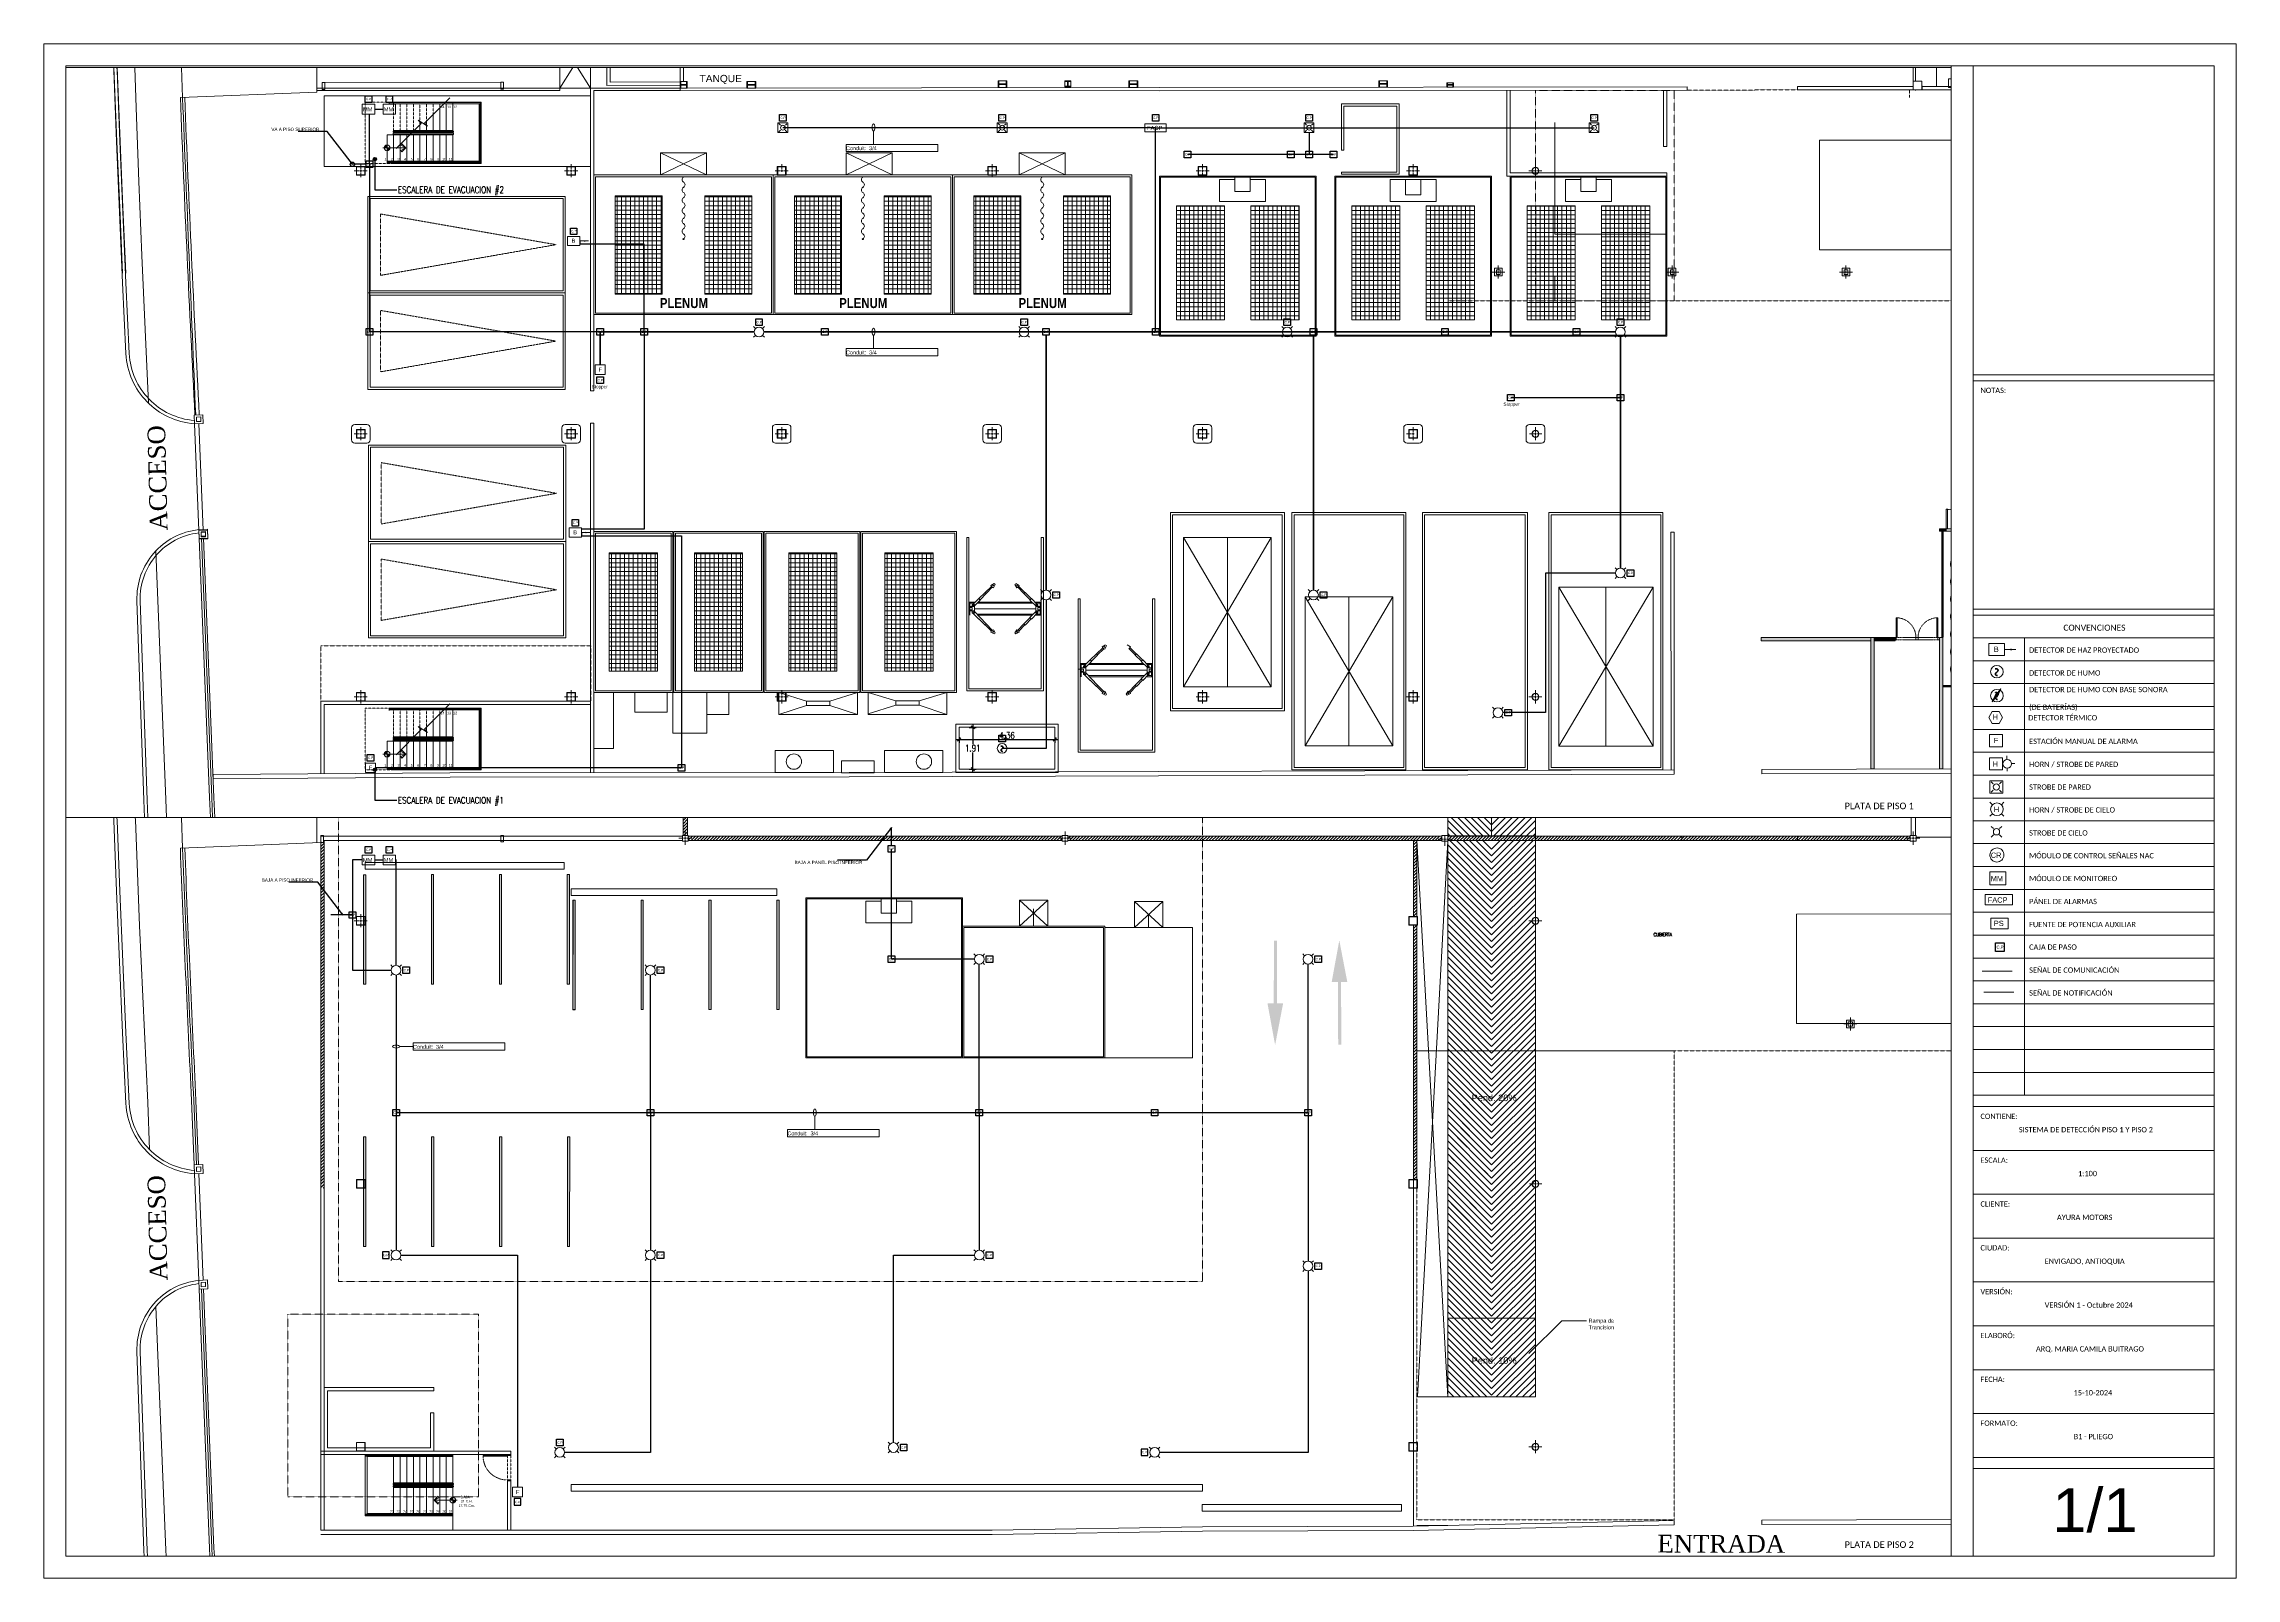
# Paper-space layout 'Layout1' of a CAD drawing. Header units: millimetres. Extents: x 0 to 1000, y 6 to 706.
# The model-space entities are those that its viewports show. They can reach past a viewport. Long polylines and large blocks are cut down to what shows.
import ezdxf
from ezdxf.enums import TextEntityAlignment as Align

# ---------------------------------------------------------------- set-up
doc = ezdxf.new("R2010")
doc.units = ezdxf.units.MM
doc.header["$PDMODE"] = 3
doc.linetypes.add('DASHED2', pattern=[9.525, 6.35, -3.175])
doc.linetypes.add('HIDDEN', pattern=[0.375, 0.25, -0.125])
doc.layers.get('0').update_dxf_attribs({"lineweight": 9})
doc.layers.get('Defpoints').update_dxf_attribs({"lineweight": 9})
for name, color, linetype, lineweight in [('____12 marcos y puertas', 1, 'Continuous', 9), ('____20 08.5 Lineas de proyeccion', 8, 'HIDDEN', 9), ('Arquitectónico Bloqueado', 9, 'Continuous', 9), ('AS_0', 7, 'Continuous', 9), ('AS_Alarm Components', 7, 'Continuous', 9), ('AS_DETECCION_P2', 7, 'Continuous', 30), ('AS_DETECCION_P2_ETQ', 7, 'Continuous', 9), ('AS_FORMATO', 8, 'Continuous', 9), ('AS_Text Line', 7, 'Continuous', 9), ('Rótulo', 250, 'Continuous', 9), ('Viewports', 7, 'Continuous', 0)]:
    doc.layers.add(name, color=color, linetype=linetype, lineweight=lineweight)
doc.styles.add('Arial', font='arial.ttf')
doc.styles.add('Arial_0', font='arial.ttf')
doc.styles.add('Arial_400', font='arial.ttf')
doc.styles.add('Candara_700', font='candarab.ttf')
doc.styles.add('DING', font='romans.shx', dxfattribs={"width": 0.8})
doc.styles.add('ROMANS', font='romans', dxfattribs={"width": 0.7})
doc.styles.get("Standard").update_dxf_attribs({"font": 'arial.ttf'})
doc.styles.add('SUB', font='ARIALNB.TTF', dxfattribs={"oblique": 30})
doc.styles.add('SWISS', font='swiss.ttf')
doc.dimstyles.new('DIM', dxfattribs={"dimscale": 0.15, "dimtxt": 2, "dimasz": 1, "dimexe": 1, "dimexo": 3, "dimgap": 0.25, "dimtad": 1, "dimtih": 1, "dimtoh": 1, "dimzin": 0, "dimdsep": 46, "dimtxsty": 'DING', "dimblk": 'OBLIQUE', "dimcen": 1, "dimdle": 1, "dimadec": 0, "dimazin": 0, "dimtfac": 1, "dimtmove": 0, "dimatfit": 0, "dimldrblk": 'ORIGIN2', "dimfxl": 1, "dimtolj": 1, "dimtzin": 0, "dimarcsym": 0})
doc.dimstyles.get("Standard").update_dxf_attribs({"dimtxt": 0.18, "dimasz": 0.18, "dimexe": 0.18, "dimexo": 0.0625, "dimgap": 0.09, "dimtad": 0, "dimtih": 1, "dimtoh": 1, "dimdec": 4, "dimzin": 0, "dimdsep": 46, "dimtxsty": 'Standard', "dimcen": 0.09, "dimadec": 0, "dimazin": 0, "dimtfac": 1, "dimtdec": 4, "dimtofl": 0, "dimtmove": 0, "dimatfit": 3, "dimfxl": 1, "dimtolj": 1, "dimtzin": 0, "dimarcsym": 0})
picture_1 = doc.add_image_def('image1.jpeg', size_in_pixel=(1173, 1504))
pattern_1 = [(180, (1483.49013, 13.25919), (-2e-17, -0.2), []), (270, (1483.49013, 13.25919), (0.2, -4e-17), [])]
pattern_2 = [(180, (1491.48852, 13.25919), (-2e-17, -0.2), []), (270, (1491.48852, 13.25919), (0.2, -4e-17), [])]
pattern_3 = [(180, (1499.4864, 13.25919), (-2e-17, -0.2), []), (270, (1499.4864, 13.25919), (0.2, -4e-17), [])]
pattern_4 = [(45, (1184.90831, -125.11128), (-0.07071068, 0.07071068), [])]
pattern_5 = [(45, (1013.50005, -119.11496), (-0.07071068, 0.07071068), [])]

# ---------------------------------------------------------------- blocks, each defined once
blk = doc.blocks.new('AS_Strobe-CEILING')
at = {"color": 0, "linetype": 'Continuous', "lineweight": 20}
for p, q in [((-0.105, 0.105), (-0.163, 0.163)), ((0.105, 0.105), (0.163, 0.163)), ((-0.105, -0.105), (-0.163, -0.163)), ((0.105, -0.105), (0.163, -0.163))]:
    blk.add_line(p, q, dxfattribs=at)
blk.add_ellipse((0, 0), major_axis=(0.148, 0), ratio=1, dxfattribs=at)
blk = doc.blocks.new('detector de huno')
at = {"layer": 'AS_0', "color": 5, "linetype": 'Continuous', "lineweight": 50}
blk.add_lwpolyline([(1256.98, 175.089), (1256.983, 175.09), (1256.987, 175.09), (1256.99, 175.09), (1256.994, 175.091), (1256.997, 175.091), (1257.001, 175.091), (1257.004, 175.091), (1257.008, 175.091), (1257.012, 175.091), (1257.016, 175.091), (1257.02, 175.09), (1257.024, 175.09), (1257.027, 175.089), (1257.031, 175.089), (1257.034, 175.088), (1257.038, 175.086), (1257.042, 175.085), (1257.045, 175.084), (1257.051, 175.082), (1257.054, 175.08), (1257.059, 175.077), (1257.062, 175.075), (1257.066, 175.071), (1257.07, 175.067), (1257.071, 175.064), (1257.072, 175.06), (1257.072, 175.057), (1257.073, 175.054), (1257.074, 175.049), (1257.075, 175.046), (1257.075, 175.042), (1257.075, 175.039), (1257.075, 175.036), (1257.075, 175.032), (1257.074, 175.029), (1257.072, 175.024), (1257.071, 175.02), (1257.069, 175.017), (1257.067, 175.013), (1257.064, 175.01), (1257.062, 175.006), (1257.06, 175.003), (1257.057, 174.999), (1257.055, 174.995), (1257.052, 174.991), (1257.049, 174.989), (1257.046, 174.985), (1257.043, 174.982), (1257.04, 174.979), (1257.036, 174.976), (1257.034, 174.973), (1257.031, 174.97), (1257.028, 174.966), (1257.024, 174.964), (1257.02, 174.961), (1257.016, 174.958), (1257.013, 174.955), (1257.01, 174.952), (1257.007, 174.948), (1257.004, 174.945), (1257, 174.942), (1256.998, 174.938), (1256.995, 174.935), (1256.991, 174.932), (1256.989, 174.927), (1256.987, 174.923), (1256.986, 174.919), (1256.986, 174.916), (1256.986, 174.912), (1256.986, 174.908), (1256.985, 174.905), (1256.985, 174.9), (1256.985, 174.896), (1256.986, 174.893), (1256.987, 174.889), (1256.988, 174.886), (1256.991, 174.883), (1256.994, 174.879), (1256.996, 174.875), (1257, 174.871), (1257.003, 174.869), (1257.008, 174.865), (1257.011, 174.864), (1257.015, 174.862), (1257.018, 174.861), (1257.021, 174.86), (1257.025, 174.86), (1257.028, 174.858), (1257.031, 174.857), (1257.035, 174.856), (1257.038, 174.855), (1257.042, 174.855), (1257.046, 174.855), (1257.052, 174.854)], dxfattribs=at)
at = {"layer": 'AS_0', "color": 5, "linetype": 'Continuous', "lineweight": 15}
blk.add_circle((1257.035, 174.99), 0.221, dxfattribs=at)
blk = doc.blocks.new('detector de haz p')
at = {"layer": 'AS_Alarm Components', "color": 5, "linetype": 'Continuous', "lineweight": 5}
blk.add_line((1257.704, 175.769), (1257.304, 175.769), dxfattribs=at)
at = {"layer": 'AS_Alarm Components', "color": 5, "linetype": 'Continuous', "lineweight": 15}
blk.add_lwpolyline([(1256.748, 175.978), (1257.304, 175.978), (1257.304, 175.559), (1256.748, 175.559)], close=True, dxfattribs=at)
at = {"layer": 'AS_Alarm Components', "color": 5, "linetype": 'Continuous', "lineweight": 5}
blk.add_solid([(1257.704, 175.769), (1257.503, 175.735), (1257.503, 175.802)], dxfattribs=at)
at = {"layer": 'AS_Alarm Components', "color": 5, "linetype": 'Continuous', "lineweight": 5, "extrusion": (0, 1, 0)}
blk.add_solid([(-1257.704, 0, 175.769), (-1257.503, 0.034, 175.769), (-1257.503, -0.034, 175.769)], dxfattribs=at)
at = {"layer": 'AS_Text Line', "color": 5, "linetype": 'Continuous', "lineweight": 15, "style": 'Arial_400'}
blk.add_text('B', height=0.186, dxfattribs=at).set_placement((1256.929, 175.687))
blk = doc.blocks.new('Estcación Manual Alarma')
at = {"layer": 'AS_Alarm Components', "color": 6, "linetype": 'Continuous', "lineweight": 15}
blk.add_lwpolyline([(1256.779, 172.785), (1257.234, 172.785), (1257.234, 172.347), (1256.779, 172.347)], close=True, dxfattribs=at)
at = {"layer": 'AS_Text Line', "color": 6, "linetype": 'Continuous', "lineweight": 15, "style": 'Arial_400'}
blk.add_text('F', height=0.186, dxfattribs=at).set_placement((1256.929, 172.477))
blk = doc.blocks.new('Módulo de Monitoreo')
at = {"layer": 'AS_0', "color": 6, "linetype": 'Continuous', "lineweight": 15}
blk.add_lwpolyline([(1256.788, 167.947), (1257.354, 167.947), (1257.354, 167.496), (1256.788, 167.496)], close=True, dxfattribs=at)
at = {"layer": 'AS_Text Line', "color": 6, "linetype": 'Continuous', "lineweight": 15, "style": 'Arial_400'}
blk.add_text('MM', height=0.1862, dxfattribs=at).set_placement((1256.819, 167.622))
blk = doc.blocks.new('Pánel de Alarmas')
at = {"layer": 'AS_0', "color": 7, "linetype": 'Continuous', "lineweight": 15}
blk.add_lwpolyline([(1256.618, 167.152), (1257.588, 167.152), (1257.588, 166.784), (1256.618, 166.784)], close=True, dxfattribs=at)
at = {"layer": 'AS_Text Line', "color": 7, "linetype": 'Continuous', "lineweight": 15, "style": 'Arial_400'}
blk.add_text('FACP', height=0.1862, dxfattribs=at).set_placement((1256.715, 166.868))
blk = doc.blocks.new('Strobe de Pared')
at = {"layer": 'AS_0', "color": 1, "linetype": 'Continuous', "lineweight": 15}
for p, q in [((1256.832, 171.121), (1256.907, 171.049)), ((1256.834, 170.751), (1256.906, 170.824)), ((1257.128, 170.825), (1257.201, 170.751)), ((1257.129, 171.045), (1257.201, 171.117))]:
    blk.add_line(p, q, dxfattribs=at)
blk.add_ellipse((1257.018, 170.935), major_axis=(-0.11, 0), ratio=1, dxfattribs=at)
at = {"layer": 'AS_Alarm Components', "color": 1, "linetype": 'Continuous', "lineweight": 15}
blk.add_lwpolyline([(1256.786, 171.151), (1257.241, 171.151), (1257.241, 170.713), (1256.786, 170.713)], close=True, dxfattribs=at)
blk = doc.blocks.new('Caja de Paso')
at = {"layer": 'AS_DETECCION_P2', "color": 1}
blk.add_lwpolyline([(1225.809, 42.937), (1226.109, 42.937), (1226.109, 42.637), (1225.809, 42.637), (1225.809, 42.937)], dxfattribs=at)
at = {"layer": 'AS_0', "color": 1, "linetype": 'Continuous', "style": 'Arial_400'}
blk.add_attdef('C.P', text='', height=0.105, dxfattribs=at).set_placement((1225.962, 42.791), align=Align.MIDDLE_CENTER)
blk = doc.blocks.new('P100.10')
at = {"layer": '____12 marcos y puertas'}
blk.add_lwpolyline([(-0.05, 1), (-0.05, 0.1), (-0.1, 0.1), (-0.1, 1)], close=True, dxfattribs=at)
for points in [[(-1, 0.1), (-1, 0.1), (-0.95, 0.1), (-0.95, 0), (-1, 0), (-1, 0)], [(0, 0.1), (0, 0.1), (-0.05, 0.1), (-0.05, 0), (0, 0), (0, 0)]]:
    blk.add_lwpolyline(points, dxfattribs=at)
at = {"layer": '____20 08.5 Lineas de proyeccion', "linetype": 'DASHED2', "ltscale": 0.005}
blk.add_line((-0.95, 0.1), (-0.1, 0.1), dxfattribs=at)
blk.add_lwpolyline([(-0.95, 0), (-0.05, 0)], dxfattribs=at)
blk.add_arc((-0.05, 0.1), 0.9, 90.0026, 180, dxfattribs=at)
blk = doc.blocks.new('PUERTA SENCILLA 01')
at = {"layer": '____12 marcos y puertas'}
blk.add_blockref('P100.10', (0, 0), dxfattribs=at)
blk = doc.blocks.new('_Oblique')
at = {"color": 0, "linetype": 'ByBlock', "lineweight": -2}
blk.add_line((-0.5, -0.5), (0.5, 0.5), dxfattribs=at)
blk = doc.blocks.new('_Origin2')
at = {"color": 0, "linetype": 'ByBlock', "lineweight": -2}
blk.add_line((-0.5, 0), (-1, 0), dxfattribs=at)
for radius in [0.5, 0.25]:
    blk.add_circle((0, 0), radius, dxfattribs=at)
blk = doc.blocks.new('*D494')
at = {"layer": 'Arquitectónico Bloqueado', "color": 0, "lineweight": -2, "transparency": 16777216}
for p, q in [((1383.51, 27.68), (1383.83, 27.68)), ((1383.68, 27.83), (1383.68, 26.91)), ((1383.68, 25.62), (1383.68, 26.54)), ((1383.51, 25.77), (1383.83, 25.77))]:
    blk.add_line(p, q, dxfattribs=at)
at = {"layer": 'Defpoints', "color": 0, "transparency": 16777216}
for p in [(1383.06, 27.68), (1383.68, 27.68), (1383.06, 25.77)]:
    blk.add_point(p, dxfattribs=at)
at = {"layer": 'Arquitectónico Bloqueado', "color": 0, "lineweight": -2, "transparency": 16777216, "xscale": 0.15, "yscale": 0.15, "zscale": 0.15}
for p, rotation in [((1383.68, 27.68), 90), ((1383.68, 25.77), 270)]:
    blk.add_blockref('_Oblique', p, dxfattribs=dict(at, rotation=rotation))
at = {"layer": 'Arquitectónico Bloqueado', "color": 0, "transparency": 16777216, "insert": (1383.68, 26.73), "char_height": 0.3, "attachment_point": 5, "style": 'DING'}
blk.add_mtext('\\A1;1.91', dxfattribs=at)
blk = doc.blocks.new('*D495')
at = {"layer": 'Arquitectónico Bloqueado', "color": 0, "lineweight": -2, "transparency": 16777216}
for p, q in [((1382.91, 27.12), (1387.57, 27.12)), ((1383.06, 27.23), (1383.06, 26.97)), ((1387.42, 27.23), (1387.42, 26.97))]:
    blk.add_line(p, q, dxfattribs=at)
at = {"layer": 'Defpoints', "color": 0, "transparency": 16777216}
for p in [(1383.06, 27.68), (1387.42, 27.68), (1387.42, 27.12)]:
    blk.add_point(p, dxfattribs=at)
at = {"layer": 'Arquitectónico Bloqueado', "color": 0, "lineweight": -2, "transparency": 16777216, "xscale": 0.15, "yscale": 0.15, "zscale": 0.15, "rotation": 180}
blk.add_blockref('_Oblique', (1383.06, 27.12), dxfattribs=at)
at = {"layer": 'Arquitectónico Bloqueado', "color": 0, "lineweight": -2, "transparency": 16777216, "xscale": 0.15, "yscale": 0.15, "zscale": 0.15}
blk.add_blockref('_Oblique', (1387.42, 27.12), dxfattribs=at)
at = {"layer": 'Arquitectónico Bloqueado', "color": 0, "transparency": 16777216, "insert": (1385.24, 27.31), "char_height": 0.3, "attachment_point": 5, "style": 'DING'}
blk.add_mtext('\\A1;4.36', dxfattribs=at)
blk = doc.blocks.new('Atquitectónico Base 1er Piso')
at = {"layer": 'Arquitectónico Bloqueado', "transparency": 33554687}
h = blk.add_hatch(dxfattribs=at)
h.set_pattern_fill('ANGLE', color=256)
h.set_pattern_definition([(0, (-50.8534, 1.288), (0, 6.985), [5.08, -1.905]), (90, (-50.8534, 1.288), (-6.985, 4e-16), [5.08, -1.905])])
h.paths.add_polyline_path([(1409.342, 56.742), (1415.675, 56.742), (1415.675, 47.133), (1409.342, 47.133)])
at = {"layer": 'Arquitectónico Bloqueado', "transparency": 33554534}
h = blk.add_hatch(color=256, dxfattribs=at)
h.dxf.hatch_style = 1
h.paths.add_polyline_path([(1356.962, 54.252), (1356.962, 54.119), (1356.83, 54.119, -0.414211)])
h.paths.add_polyline_path([(1356.962, 54.119), (1357.094, 54.119, -0.414211), (1356.962, 53.987)])
at = {"layer": 'Arquitectónico Bloqueado', "transparency": 33554687}
h = blk.add_hatch(dxfattribs=at)
h.set_pattern_fill('_USER', color=256, scale=0.2, double=1, pattern_type=0)
h.set_pattern_definition([(0, (1263.78998, 28.08028), (0, 0.2), []), (90, (1263.78998, 28.08028), (-0.2, 1e-17), [])])
h.paths.add_polyline_path([(1367.37, 51.925), (1367.37, 47.445), (1369.51, 47.445), (1369.51, 51.925)])
h.paths.add_polyline_path([(1371.46, 51.925), (1371.46, 47.445), (1373.6, 47.445), (1373.6, 51.925)])
h = blk.add_hatch(dxfattribs=at)
h.set_pattern_fill('_USER', color=256, scale=0.2, double=1, pattern_type=0)
h.set_pattern_definition([(0, (1271.96998, 28.08028), (0, 0.2), []), (90, (1271.96998, 28.08028), (-0.2, 1e-17), [])])
h.paths.add_polyline_path([(1375.55, 51.925), (1375.55, 47.445), (1377.69, 47.445), (1377.69, 51.925)])
h.paths.add_polyline_path([(1379.64, 51.925), (1379.64, 47.445), (1381.78, 47.445), (1381.78, 51.925)])
h = blk.add_hatch(dxfattribs=at)
h.set_pattern_fill('_USER', color=256, scale=0.2, double=1, pattern_type=0)
h.set_pattern_definition([(0, (1280.14998, 28.08028), (0, 0.2), []), (90, (1280.14998, 28.08028), (-0.2, 1e-17), [])])
h.paths.add_polyline_path([(1383.73, 51.925), (1383.73, 47.445), (1385.87, 47.445), (1385.87, 51.925)])
h.paths.add_polyline_path([(1387.82, 51.925), (1387.82, 47.445), (1389.96, 47.445), (1389.96, 51.925)])
h = blk.add_hatch(dxfattribs=at)
h.set_pattern_fill('_USER', color=256, scale=0.2, angle=180, double=1, pattern_type=0)
h.set_pattern_definition(pattern_1)
h.paths.add_polyline_path([(1395.166, 51.477), (1392.966, 51.477), (1392.966, 46.277), (1395.166, 46.277)])
h = blk.add_hatch(dxfattribs=at)
h.set_pattern_fill('_USER', color=256, scale=0.2, angle=180, double=1, pattern_type=0)
h.set_pattern_definition(pattern_1)
h.paths.add_polyline_path([(1398.566, 51.477), (1396.366, 51.477), (1396.366, 46.277), (1398.566, 46.277)])
h = blk.add_hatch(dxfattribs=at)
h.set_pattern_fill('_USER', color=256, scale=0.2, angle=180, double=1, pattern_type=0)
h.set_pattern_definition(pattern_2)
h.paths.add_polyline_path([(1403.164, 51.477), (1400.964, 51.477), (1400.964, 46.277), (1403.164, 46.277)])
h = blk.add_hatch(dxfattribs=at)
h.set_pattern_fill('_USER', color=256, scale=0.2, angle=180, double=1, pattern_type=0)
h.set_pattern_definition(pattern_2)
h.paths.add_polyline_path([(1406.564, 51.477), (1404.364, 51.477), (1404.364, 46.277), (1406.564, 46.277)])
h = blk.add_hatch(dxfattribs=at)
h.set_pattern_fill('_USER', color=256, scale=0.2, angle=180, double=1, pattern_type=0)
h.set_pattern_definition(pattern_3)
h.paths.add_polyline_path([(1411.162, 51.477), (1408.962, 51.477), (1408.962, 46.277), (1411.162, 46.277)])
h = blk.add_hatch(dxfattribs=at)
h.set_pattern_fill('_USER', color=256, scale=0.2, angle=180, double=1, pattern_type=0)
h.set_pattern_definition(pattern_3)
h.paths.add_polyline_path([(1414.562, 51.477), (1412.362, 51.477), (1412.362, 46.277), (1414.562, 46.277)])
at = {"layer": 'Arquitectónico Bloqueado'}
h = blk.add_hatch(color=256, dxfattribs=at)
h.dxf.hatch_style = 1
h.paths.add_polyline_path([(1428.035, 36.73), (1427.775, 36.73), (1427.775, 36.63), (1428.035, 36.63)])
at = {"layer": 'Arquitectónico Bloqueado', "transparency": 33554687}
h = blk.add_hatch(dxfattribs=at)
h.set_pattern_fill('_USER', color=256, scale=0.2, double=1, pattern_type=0)
h.set_pattern_definition([(0, (1398.32564, 97.5887), (0, 0.2), []), (90, (1398.32564, 97.5887), (-0.2, 1e-17), [])])
h.paths.add_polyline_path([(1369.295, 35.641), (1367.095, 35.641), (1367.095, 30.241), (1369.295, 30.241)])
h = blk.add_hatch(dxfattribs=at)
h.set_pattern_fill('_USER', color=256, scale=0.2, double=1, pattern_type=0)
h.set_pattern_definition([(0, (1402.21064, 97.5887), (0, 0.2), []), (90, (1402.21064, 97.5887), (-0.2, 1e-17), [])])
h.paths.add_polyline_path([(1373.18, 35.641), (1370.98, 35.641), (1370.98, 30.241), (1373.18, 30.241)])
h = blk.add_hatch(dxfattribs=at)
h.set_pattern_fill('_USER', color=256, scale=0.2, double=1, pattern_type=0)
h.set_pattern_definition([(0, (1406.51564, 97.5887), (0, 0.2), []), (90, (1406.51564, 97.5887), (-0.2, 1e-17), [])])
h.paths.add_polyline_path([(1377.485, 35.641), (1375.285, 35.641), (1375.285, 30.241), (1377.485, 30.241)])
h = blk.add_hatch(dxfattribs=at)
h.set_pattern_fill('_USER', color=256, scale=0.2, double=1, pattern_type=0)
h.set_pattern_definition([(0, (1410.9012, 97.5887), (0, 0.2), []), (90, (1410.9012, 97.5887), (-0.2, 1e-17), [])])
h.paths.add_polyline_path([(1381.87, 35.641), (1379.67, 35.641), (1379.67, 30.241), (1381.87, 30.241)])
at = {"layer": 'Arquitectónico Bloqueado'}
h = blk.add_hatch(color=256, dxfattribs=at)
h.dxf.hatch_style = 1
h.paths.add_polyline_path([(1424.648, 31.78), (1419.648, 31.78), (1419.648, 31.63), (1424.648, 31.63)])
h = blk.add_hatch(color=256, dxfattribs=at)
h.dxf.hatch_style = 1
h.paths.add_polyline_path([(1424.648, 31.78), (1419.648, 31.78), (1419.648, 31.63), (1424.648, 31.63)])
h = blk.add_hatch(color=256, dxfattribs=at)
h.dxf.hatch_style = 1
h.paths.add_polyline_path([(1424.798, 25.78), (1424.798, 31.78), (1424.648, 31.78), (1424.648, 25.78)])
h = blk.add_hatch(color=256, dxfattribs=at)
h.dxf.hatch_style = 1
h.paths.add_polyline_path([(1425.748, 31.78), (1424.798, 31.78), (1424.798, 31.63), (1425.748, 31.63)])
h = blk.add_hatch(color=256, dxfattribs=at)
h.dxf.hatch_style = 1
h.paths.add_polyline_path([(1427.925, 25.78), (1427.925, 31.78), (1427.775, 31.78), (1427.775, 25.78)])
at = {"layer": 'Arquitectónico Bloqueado', "transparency": 33554534}
h = blk.add_hatch(color=256, dxfattribs=at)
h.dxf.hatch_style = 1
h.paths.add_polyline_path([(1356.962, 26.594), (1356.962, 26.461), (1356.83, 26.461, -0.414211)])
h.paths.add_polyline_path([(1356.962, 26.461), (1357.094, 26.461, -0.414211), (1356.962, 26.329)])
at = {"layer": 'Arquitectónico Bloqueado', "ltscale": 3}
blk.add_line((1427.636, 56.92), (1427.549, 111.072), dxfattribs=at)
at = {"layer": 'Arquitectónico Bloqueado'}
for p, q in [((1426.517, 92.285), (1426.576, 57.168)), ((1370.327, 56.73), (1370.327, 77.78)), ((1353.701, 73.522), (1353.757, 56.662)), ((1370.477, 57.14), (1370.477, 70.33)), ((1426.655, 70.194), (1426.676, 57.168)), ((1362.155, 57.122), (1354.125, 57.095)), ((1364.845, 56.835), (1365.545, 57.954)), ((1365.545, 57.954), (1366.245, 56.835)), ((1370.357, 57.14), (1370.357, 57.005)), ((1370.357, 57.005), (1370.628, 57.005)), ((1370.628, 57.005), (1370.628, 57.14)), ((1373.406, 57.14), (1373.406, 57.005)), ((1373.406, 57.005), (1373.746, 57.005)), ((1373.746, 57.005), (1373.746, 57.14)), ((1384.862, 57.179), (1384.862, 57.044)), ((1384.862, 57.044), (1385.202, 57.044)), ((1384.862, 57.014), (1384.862, 56.879)), ((1384.862, 57.014), (1385.202, 57.014)), ((1385.202, 57.044), (1385.202, 57.179)), ((1385.202, 56.879), (1385.202, 57.014)), ((1388.005, 57.149), (1387.882, 57.149)), ((1388.005, 56.939), (1388.005, 57.149)), ((1388.152, 57.149), (1388.035, 57.149)), ((1388.035, 56.939), (1388.035, 57.149)), ((1390.832, 57.179), (1390.832, 57.044)), ((1390.832, 57.044), (1391.172, 57.044)), ((1390.832, 57.014), (1390.832, 56.879)), ((1390.832, 57.014), (1391.172, 57.014)), ((1391.172, 57.044), (1391.172, 57.179)), ((1391.172, 56.879), (1391.172, 57.014)), ((1402.233, 57.182), (1402.233, 57.047)), ((1402.233, 57.047), (1402.573, 57.047)), ((1402.233, 57.017), (1402.233, 56.882)), ((1402.233, 57.017), (1402.573, 57.017)), ((1402.573, 57.047), (1402.573, 57.182)), ((1402.573, 56.882), (1402.573, 57.017)), ((1405.332, 57.086), (1405.332, 57.001)), ((1405.332, 57.001), (1405.572, 57.001)), ((1405.572, 57.001), (1405.572, 57.086)), ((1353.757, 56.662), (1347.533, 56.414)), ((1364.845, 56.835), (1353.756, 56.835)), ((1353.756, 56.835), (1353.757, 56.73)), ((1364.845, 56.73), (1353.757, 56.73)), ((1354.087, 56.485), (1354.087, 53.266)), ((1366.241, 56.485), (1354.087, 56.485)), ((1357.062, 56.107), (1357.062, 56.207)), ((1361.262, 56.207), (1357.062, 56.207)), ((1361.237, 56.182), (1357.062, 56.182)), ((1361.187, 56.132), (1357.062, 56.132)), ((1357.262, 56.182), (1357.262, 56.207)), ((1357.262, 56.182), (1357.262, 56.132)), ((1357.262, 56.107), (1357.262, 56.132)), ((1359.662, 54.907), (1359.662, 56.107)), ((1359.962, 56.182), (1359.962, 56.207)), ((1359.962, 56.132), (1359.962, 56.182)), ((1359.962, 56.107), (1359.962, 56.132)), ((1359.962, 54.882), (1359.962, 56.107)), ((1361.162, 53.507), (1361.162, 56.107)), ((1361.187, 56.132), (1361.237, 56.182)), ((1361.187, 53.482), (1361.187, 56.132)), ((1361.237, 53.432), (1361.237, 56.182)), ((1361.262, 53.407), (1361.262, 56.207)), ((1364.845, 56.73), (1364.845, 56.835)), ((1364.845, 56.835), (1366.245, 56.835)), ((1370.477, 56.835), (1366.245, 56.835)), ((1366.245, 43.04), (1366.245, 56.835)), ((1370.327, 56.73), (1366.395, 56.73)), ((1366.395, 46.51), (1366.395, 56.73)), ((1392.191, 56.717), (1370.327, 56.73)), ((1370.357, 56.975), (1370.357, 56.84)), ((1370.357, 56.975), (1370.628, 56.975)), ((1392.191, 56.867), (1370.477, 56.835)), ((1370.477, 56.835), (1370.477, 56.84)), ((1370.628, 56.84), (1370.628, 56.975)), ((1373.406, 56.975), (1373.406, 56.84)), ((1373.406, 56.975), (1373.746, 56.975)), ((1373.746, 56.84), (1373.746, 56.975)), ((1387.882, 56.939), (1388.005, 56.939)), ((1388.035, 56.939), (1388.152, 56.939)), ((1416.268, 56.903), (1392.191, 56.867)), ((1416.268, 56.752), (1392.191, 56.717)), ((1400.504, 54.011), (1400.504, 56.121)), ((1400.504, 56.121), (1403.124, 56.121)), ((1400.604, 54.011), (1400.604, 56.021)), ((1400.604, 56.021), (1403.024, 56.021)), ((1403.024, 56.021), (1403.024, 53.011)), ((1403.124, 56.121), (1403.124, 52.911)), ((1405.332, 56.971), (1405.332, 56.886)), ((1405.332, 56.971), (1405.572, 56.971)), ((1405.572, 56.886), (1405.572, 56.971)), ((1408.037, 52.827), (1408.037, 56.742)), ((1408.187, 52.977), (1408.187, 56.742)), ((1415.187, 56.752), (1415.187, 54.177)), ((1415.337, 56.752), (1415.337, 54.177)), ((1416.268, 56.752), (1416.268, 56.903)), ((1426.576, 56.918), (1421.299, 56.91)), ((1421.299, 56.91), (1421.299, 56.76)), ((1482.889, 56.851), (1421.299, 56.76)), ((1426.681, 56.741), (1426.681, 56.743)), ((1432.665, 56.927), (1426.978, 56.919)), ((1358.462, 54.907), (1358.462, 55.174)), ((1358.762, 54.907), (1358.762, 55.347)), ((1359.062, 54.907), (1359.062, 55.647)), ((1359.362, 54.907), (1359.362, 55.947)), ((1357.812, 54.119), (1356.762, 54.119)), ((1356.962, 53.507), (1356.962, 54.707)), ((1356.962, 54.707), (1359.962, 54.707)), ((1357.237, 54.832), (1357.237, 54.882)), ((1357.237, 54.882), (1359.987, 54.882)), ((1357.237, 54.832), (1359.987, 54.832)), ((1357.237, 54.732), (1357.237, 54.782)), ((1357.237, 54.782), (1359.987, 54.782)), ((1357.237, 54.732), (1359.987, 54.732)), ((1357.262, 54.907), (1359.962, 54.907)), ((1357.262, 54.782), (1357.262, 54.832)), ((1357.262, 54.807), (1359.962, 54.807)), ((1357.262, 53.507), (1357.262, 54.732)), ((1357.562, 53.507), (1357.562, 54.707)), ((1357.595, 54.235), (1357.636, 54.302)), ((1357.812, 54.119), (1357.595, 54.235)), ((1357.812, 54.119), (1357.595, 54.004)), ((1357.595, 54.004), (1357.636, 53.937)), ((1357.636, 54.302), (1357.812, 54.119)), ((1357.636, 53.937), (1357.812, 54.119)), ((1357.862, 53.507), (1357.862, 54.707)), ((1358.162, 53.507), (1358.162, 54.707)), ((1358.462, 53.507), (1358.462, 54.707)), ((1358.762, 53.507), (1358.762, 54.707)), ((1359.062, 53.507), (1359.062, 54.707)), ((1359.362, 53.507), (1359.362, 54.707)), ((1359.662, 53.507), (1359.662, 54.707)), ((1359.962, 54.782), (1359.962, 54.832)), ((1359.962, 53.507), (1359.962, 54.732)), ((1359.987, 54.832), (1359.987, 54.882)), ((1359.987, 54.732), (1359.987, 54.782)), ((1400.604, 54.011), (1400.504, 54.011)), ((1415.187, 54.177), (1415.337, 54.177)), ((1366.241, 53.266), (1354.087, 53.266)), ((1355.682, 53.071, 99.842), (1355.462, 53.071, 99.842)), ((1355.812, 53.071, 99.842), (1355.712, 53.071, 99.842)), ((1355.762, 53.151, 99.842), (1355.762, 53.375, 99.842)), ((1355.762, 53.021, 99.842), (1355.762, 53.121, 99.842)), ((1356.062, 53.071, 99.842), (1355.842, 53.071, 99.842)), ((1356.962, 53.507), (1361.162, 53.507)), ((1356.962, 53.482), (1356.962, 53.507)), ((1356.962, 53.482), (1361.187, 53.482)), ((1356.962, 53.482), (1356.962, 53.432)), ((1356.962, 53.432), (1361.237, 53.432)), ((1356.962, 53.407), (1356.962, 53.432)), ((1357.262, 53.407), (1361.262, 53.407)), ((1359.962, 53.482), (1359.962, 53.507)), ((1359.962, 53.482), (1359.962, 53.432)), ((1359.962, 53.407), (1359.962, 53.432)), ((1361.237, 53.432), (1361.187, 53.482)), ((1365.282, 53.071, 99.842), (1365.062, 53.071, 99.842)), ((1365.412, 53.071, 99.842), (1365.312, 53.071, 99.842)), ((1365.362, 53.151, 99.842), (1365.362, 53.375, 99.842)), ((1365.362, 53.021, 99.842), (1365.362, 53.121, 99.842)), ((1365.662, 53.071, 99.842), (1365.442, 53.071, 99.842)), ((1369.435, 52.89), (1371.535, 53.89)), ((1369.435, 53.89), (1371.535, 52.89)), ((1374.882, 53.071, 99.842), (1374.662, 53.071, 99.842)), ((1375.012, 53.071, 99.842), (1374.912, 53.071, 99.842)), ((1374.962, 53.151, 99.842), (1374.962, 53.375, 99.842)), ((1374.962, 53.021, 99.842), (1374.962, 53.121, 99.842)), ((1375.262, 53.071, 99.842), (1375.042, 53.071, 99.842)), ((1377.898, 52.89), (1379.998, 53.89)), ((1377.898, 53.89), (1379.998, 52.89)), ((1384.482, 53.071), (1384.262, 53.071)), ((1384.612, 53.071), (1384.512, 53.071)), ((1384.562, 53.151), (1384.562, 53.375)), ((1384.562, 53.021), (1384.562, 53.121)), ((1384.862, 53.071), (1384.642, 53.071)), ((1385.795, 52.89), (1387.895, 53.89)), ((1385.795, 53.89), (1387.895, 52.89)), ((1394.082, 53.071), (1393.862, 53.071)), ((1394.212, 53.071), (1394.112, 53.071)), ((1394.162, 53.151), (1394.162, 53.375)), ((1394.162, 53.021), (1394.162, 53.121)), ((1394.462, 53.071), (1394.242, 53.071)), ((1400.504, 52.911), (1400.504, 53.011)), ((1403.024, 53.011), (1400.504, 53.011)), ((1403.682, 53.071), (1403.462, 53.071)), ((1403.812, 53.071), (1403.712, 53.071)), ((1403.762, 53.151), (1403.762, 53.375)), ((1403.762, 53.021), (1403.762, 53.121)), ((1404.062, 53.071), (1403.842, 53.071)), ((1409.262, 53.071), (1409.042, 53.071)), ((1409.287, 53.071), (1409.067, 53.071)), ((1409.392, 53.071), (1409.292, 53.071)), ((1409.392, 53.071), (1409.292, 53.071)), ((1409.342, 53.151), (1409.342, 53.375)), ((1409.342, 53.021), (1409.342, 53.121)), ((1409.342, 53.021), (1409.342, 53.121)), ((1409.642, 53.071), (1409.422, 53.071)), ((1409.642, 53.071), (1409.422, 53.071)), ((1355.762, 52.775, 99.842), (1355.762, 52.991, 99.842)), ((1365.362, 52.775, 99.842), (1365.362, 52.991, 99.842)), ((1366.395, 52.89), (1374.575, 52.89)), ((1366.395, 46.51), (1366.395, 52.89)), ((1366.465, 46.58), (1366.465, 52.79)), ((1366.465, 52.79), (1374.505, 52.79)), ((1367.868, 52.89, 99.842), (1388.703, 52.89, 99.842)), ((1374.505, 52.79), (1374.505, 46.58)), ((1374.575, 46.51), (1374.575, 52.89)), ((1374.575, 52.89), (1374.575, 46.51)), ((1374.645, 46.58), (1374.645, 52.79)), ((1374.645, 52.79), (1382.685, 52.79)), ((1382.685, 52.79), (1382.685, 46.58)), ((1382.755, 52.89), (1390.935, 52.89)), ((1382.755, 46.51), (1382.755, 52.89)), ((1382.755, 52.89), (1382.755, 46.51)), ((1382.825, 46.58), (1382.825, 52.79)), ((1382.825, 52.79), (1390.865, 52.79)), ((1384.562, 52.775), (1384.562, 52.991)), ((1390.865, 52.79), (1390.865, 46.58)), ((1390.935, 52.89), (1390.935, 46.51)), ((1394.162, 52.775), (1394.162, 52.991)), ((1403.124, 52.911), (1400.504, 52.911)), ((1403.762, 52.775), (1403.762, 52.991)), ((1415.187, 52.827), (1408.037, 52.827)), ((1415.337, 52.977), (1408.187, 52.977)), ((1409.342, 52.775), (1409.342, 52.991)), ((1409.342, 52.775), (1409.342, 52.991)), ((1415.337, 52.827), (1415.187, 52.827)), ((1415.337, 52.977), (1415.337, 52.827)), ((1407.57, 48.449), (1407.35, 48.449)), ((1407.7, 48.449), (1407.6, 48.449)), ((1407.65, 48.529), (1407.65, 48.753)), ((1407.65, 48.399), (1407.65, 48.499)), ((1407.65, 48.153), (1407.65, 48.369)), ((1407.95, 48.449), (1407.73, 48.449)), ((1415.5, 48.449), (1415.28, 48.449)), ((1415.63, 48.449), (1415.53, 48.449)), ((1415.58, 48.529), (1415.58, 48.753)), ((1415.58, 48.399), (1415.58, 48.499)), ((1415.58, 48.153), (1415.58, 48.369)), ((1415.88, 48.449), (1415.66, 48.449)), ((1423.43, 48.449), (1423.21, 48.449)), ((1423.56, 48.449), (1423.46, 48.449)), ((1423.51, 48.529), (1423.51, 48.753)), ((1423.51, 48.399), (1423.51, 48.499)), ((1423.51, 48.153), (1423.51, 48.369)), ((1423.81, 48.449), (1423.59, 48.449)), ((1374.575, 46.51), (1366.395, 46.51)), ((1366.395, 43.04), (1366.395, 46.51)), ((1374.505, 46.58), (1366.465, 46.58)), ((1382.755, 46.51), (1374.575, 46.51)), ((1382.685, 46.58), (1374.645, 46.58)), ((1390.935, 46.51), (1382.755, 46.51)), ((1390.865, 46.58), (1382.825, 46.58)), ((1366.395, 43.04), (1366.245, 43.04)), ((1348.179, 41.529, 99.842), (1348.375, 36.665, 99.842)), ((1355.682, 41.071, 99.842), (1355.462, 41.071, 99.842)), ((1355.812, 41.071, 99.842), (1355.712, 41.071, 99.842)), ((1355.762, 41.151, 99.842), (1355.762, 41.375, 99.842)), ((1355.762, 41.021, 99.842), (1355.762, 41.121, 99.842)), ((1356.062, 41.071, 99.842), (1355.842, 41.071, 99.842)), ((1365.282, 41.071, 99.842), (1365.062, 41.071, 99.842)), ((1365.412, 41.071, 99.842), (1365.312, 41.071, 99.842)), ((1365.362, 41.151, 99.842), (1365.362, 41.375, 99.842)), ((1365.362, 41.021, 99.842), (1365.362, 41.121, 99.842)), ((1365.662, 41.071, 99.842), (1365.442, 41.071, 99.842)), ((1366.245, 36.611), (1366.245, 41.56)), ((1366.395, 41.56), (1366.245, 41.56)), ((1366.395, 25.609), (1366.395, 41.56)), ((1374.882, 41.071, 99.842), (1374.662, 41.071, 99.842)), ((1375.012, 41.071, 99.842), (1374.912, 41.071, 99.842)), ((1374.962, 41.151, 99.842), (1374.962, 41.375, 99.842)), ((1374.962, 41.021, 99.842), (1374.962, 41.121, 99.842)), ((1375.262, 41.071, 99.842), (1375.042, 41.071, 99.842)), ((1384.482, 41.071), (1384.262, 41.071)), ((1384.612, 41.071), (1384.512, 41.071)), ((1384.562, 41.151), (1384.562, 41.375)), ((1384.562, 41.021), (1384.562, 41.121)), ((1384.862, 41.071), (1384.642, 41.071)), ((1394.082, 41.071), (1393.862, 41.071)), ((1394.212, 41.071), (1394.112, 41.071)), ((1394.162, 41.151), (1394.162, 41.375)), ((1394.162, 41.021), (1394.162, 41.121)), ((1394.462, 41.071), (1394.242, 41.071)), ((1403.682, 41.071), (1403.462, 41.071)), ((1403.812, 41.071), (1403.712, 41.071)), ((1403.762, 41.151), (1403.762, 41.375)), ((1403.762, 41.021), (1403.762, 41.121)), ((1409.287, 41.071), (1409.067, 41.071)), ((1409.392, 41.071), (1409.292, 41.071)), ((1409.392, 41.071), (1409.292, 41.071)), ((1409.342, 41.151), (1409.342, 41.375)), ((1409.342, 41.021), (1409.342, 41.121)), ((1409.342, 41.021), (1409.342, 41.121)), ((1409.642, 41.071), (1409.422, 41.071)), ((1409.642, 41.071), (1409.422, 41.071)), ((1355.762, 40.775, 99.842), (1355.762, 40.991, 99.842)), ((1365.362, 40.775, 99.842), (1365.362, 40.991, 99.842)), ((1374.962, 40.775, 99.842), (1374.962, 40.991, 99.842)), ((1384.562, 40.775), (1384.562, 40.991)), ((1394.162, 40.775), (1394.162, 40.991)), ((1403.762, 40.775), (1403.762, 40.991)), ((1409.342, 40.775), (1409.342, 40.991)), ((1409.342, 40.775), (1409.342, 40.991)), ((1366.245, 25.609), (1366.245, 36.611)), ((1383.402, 36.341), (1383.502, 36.341)), ((1383.402, 29.341), (1383.402, 36.341)), ((1383.502, 36.341), (1383.502, 29.441)), ((1386.802, 29.441), (1386.802, 36.341)), ((1386.802, 36.341), (1386.902, 36.341)), ((1386.902, 29.341), (1386.902, 36.341)), ((1393.292, 36.345), (1397.292, 29.535)), ((1397.292, 36.345), (1393.292, 29.535)), ((1395.292, 29.535), (1395.292, 36.345)), ((1415.675, 36.582), (1415.525, 36.582)), ((1415.536, 25.741), (1415.525, 36.582)), ((1415.675, 36.582), (1415.675, 25.741)), ((1427.875, 36.6), (1427.875, 31.81)), ((1427.905, 36.57), (1427.905, 35.245)), ((1427.935, 36.6), (1427.935, 31.81)), ((1427.905, 35.185), (1427.905, 33.76)), ((1384.246, 33.828), (1384.529, 34.111)), ((1384.288, 33.786), (1384.571, 34.068)), ((1384.508, 34.159), (1384.653, 34.242)), ((1384.522, 34.117), (1384.508, 34.159)), ((1384.578, 34.062), (1384.522, 34.117)), ((1384.578, 34.062), (1384.619, 34.048)), ((1384.619, 34.048), (1384.702, 34.193)), ((1384.653, 34.242), (1384.678, 34.217)), ((1384.702, 34.193), (1384.678, 34.217)), ((1385.601, 34.193), (1385.625, 34.217)), ((1385.684, 34.048), (1385.601, 34.193)), ((1385.65, 34.242), (1385.625, 34.217)), ((1385.795, 34.159), (1385.65, 34.242)), ((1385.725, 34.062), (1385.684, 34.048)), ((1385.725, 34.062), (1385.781, 34.117)), ((1386.015, 33.786), (1385.732, 34.068)), ((1386.057, 33.828), (1385.774, 34.111)), ((1385.781, 34.117), (1385.795, 34.159)), ((1410.408, 34.077), (1414.708, 26.827)), ((1414.708, 34.077), (1410.408, 26.827)), ((1412.558, 26.827), (1412.558, 34.077)), ((1383.502, 33.391), (1383.781, 33.391)), ((1383.502, 33.391), (1383.502, 32.791)), ((1383.552, 33.391), (1383.552, 32.791)), ((1383.552, 33.341), (1383.731, 33.341)), ((1383.652, 33.191), (1383.652, 33.291)), ((1383.652, 33.291), (1383.752, 33.291)), ((1383.681, 33.291), (1383.949, 33.559)), ((1383.752, 33.22), (1384.02, 33.489)), ((1383.752, 33.191), (1383.752, 33.291)), ((1383.752, 33.091), (1386.552, 33.091)), ((1383.872, 33.341), (1386.431, 33.341)), ((1383.922, 33.391), (1386.381, 33.391)), ((1384.02, 33.489), (1383.949, 33.559)), ((1383.956, 33.552), (1384.239, 33.835)), ((1384.013, 33.496), (1384.295, 33.779)), ((1384.295, 33.779), (1384.239, 33.835)), ((1386.008, 33.779), (1386.064, 33.835)), ((1386.29, 33.496), (1386.008, 33.779)), ((1386.347, 33.552), (1386.064, 33.835)), ((1386.283, 33.489), (1386.354, 33.559)), ((1386.552, 33.22), (1386.283, 33.489)), ((1386.622, 33.291), (1386.354, 33.559)), ((1386.522, 33.391), (1386.802, 33.391)), ((1386.652, 33.291), (1386.552, 33.291)), ((1386.552, 33.191), (1386.552, 33.291)), ((1386.572, 33.341), (1386.752, 33.341)), ((1386.652, 33.191), (1386.652, 33.291)), ((1386.752, 33.391), (1386.752, 32.791)), ((1386.802, 33.391), (1386.802, 32.791)), ((1388.48, 26.542), (1388.48, 33.542)), ((1388.48, 33.542), (1388.58, 33.542)), ((1388.58, 33.542), (1388.58, 26.642)), ((1391.88, 26.642), (1391.88, 33.542)), ((1391.88, 33.542), (1391.98, 33.542)), ((1391.98, 26.542), (1391.98, 33.542)), ((1402.835, 33.637), (1398.835, 26.837)), ((1398.835, 33.637), (1402.835, 26.837)), ((1400.835, 26.837), (1400.835, 33.637)), ((1427.905, 33.7), (1427.905, 32.275)), ((1383.652, 32.991), (1383.652, 32.891)), ((1383.652, 32.891), (1383.752, 32.891)), ((1383.681, 32.891), (1383.949, 32.623)), ((1383.752, 32.991), (1383.752, 32.891)), ((1383.752, 32.962), (1384.02, 32.694)), ((1383.872, 32.841), (1386.431, 32.841)), ((1383.922, 32.791), (1386.381, 32.791)), ((1383.956, 32.63), (1384.239, 32.347)), ((1384.013, 32.687), (1384.295, 32.404)), ((1384.295, 32.404), (1384.239, 32.347)), ((1384.246, 32.354), (1384.529, 32.071)), ((1384.288, 32.397), (1384.571, 32.114)), ((1384.522, 32.065), (1384.508, 32.023)), ((1384.508, 32.023), (1384.653, 31.94)), ((1384.578, 32.12), (1384.522, 32.065)), ((1384.578, 32.12), (1384.619, 32.134)), ((1384.619, 32.134), (1384.702, 31.989)), ((1385.684, 32.134), (1385.601, 31.989)), ((1385.795, 32.023), (1385.65, 31.94)), ((1385.725, 32.12), (1385.684, 32.134)), ((1385.725, 32.12), (1385.781, 32.065)), ((1386.015, 32.397), (1385.732, 32.114)), ((1386.057, 32.354), (1385.774, 32.071)), ((1385.781, 32.065), (1385.795, 32.023)), ((1386.29, 32.687), (1386.008, 32.404)), ((1386.008, 32.404), (1386.064, 32.347)), ((1386.347, 32.63), (1386.064, 32.347)), ((1386.552, 32.962), (1386.283, 32.694)), ((1386.283, 32.694), (1386.354, 32.623)), ((1386.622, 32.891), (1386.354, 32.623)), ((1386.522, 32.791), (1386.802, 32.791)), ((1386.552, 32.991), (1386.552, 32.891)), ((1386.652, 32.891), (1386.552, 32.891)), ((1386.572, 32.841), (1386.752, 32.841)), ((1386.652, 32.991), (1386.652, 32.891)), ((1427.905, 32.215), (1427.905, 31.84)), ((1384.653, 31.94), (1384.678, 31.965)), ((1384.702, 31.989), (1384.678, 31.965)), ((1385.601, 31.989), (1385.625, 31.965)), ((1385.65, 31.94), (1385.625, 31.965)), ((1389.035, 30.753), (1389.317, 31.036)), ((1389.374, 30.979), (1389.317, 31.036)), ((1389.324, 31.029), (1389.607, 31.312)), ((1389.367, 30.987), (1389.65, 31.269)), ((1389.587, 31.36), (1389.732, 31.443)), ((1389.601, 31.318), (1389.587, 31.36)), ((1389.656, 31.263), (1389.601, 31.318)), ((1389.656, 31.263), (1389.698, 31.249)), ((1389.698, 31.249), (1389.781, 31.394)), ((1389.781, 31.394), (1389.756, 31.418)), ((1390.873, 31.36), (1390.728, 31.443)), ((1390.804, 31.263), (1390.859, 31.318)), ((1391.093, 30.987), (1390.81, 31.269)), ((1391.136, 31.029), (1390.853, 31.312)), ((1390.859, 31.318), (1390.873, 31.36)), ((1391.086, 30.979), (1391.143, 31.036)), ((1391.425, 30.753), (1391.143, 31.036)), ((1422.198, 31.78), (1424.548, 31.78)), ((1388.48, 30.336), (1388.58, 30.336)), ((1388.58, 30.592), (1388.859, 30.592)), ((1388.58, 30.592), (1388.58, 29.992)), ((1388.63, 30.592), (1388.63, 29.992)), ((1388.63, 30.542), (1388.809, 30.542)), ((1388.73, 30.392), (1388.73, 30.492)), ((1388.73, 30.492), (1388.83, 30.492)), ((1388.73, 30.192), (1388.73, 30.092)), ((1388.73, 30.092), (1388.83, 30.092)), ((1388.759, 30.492), (1389.027, 30.76)), ((1388.759, 30.092), (1389.027, 29.824)), ((1388.83, 30.421), (1389.098, 30.69)), ((1388.83, 30.392), (1388.83, 30.492)), ((1388.83, 30.292), (1391.63, 30.292)), ((1388.83, 30.192), (1388.83, 30.092)), ((1388.83, 30.163), (1389.098, 29.895)), ((1388.951, 30.542), (1391.509, 30.542)), ((1388.951, 30.042), (1391.509, 30.042)), ((1389.001, 30.592), (1391.459, 30.592)), ((1389.098, 30.69), (1389.027, 30.76)), ((1389.091, 30.697), (1389.374, 30.979)), ((1391.369, 30.697), (1391.086, 30.979)), ((1391.362, 30.69), (1391.433, 30.76)), ((1391.63, 30.421), (1391.362, 30.69)), ((1391.63, 30.163), (1391.362, 29.895)), ((1391.701, 30.492), (1391.433, 30.76)), ((1391.701, 30.092), (1391.433, 29.824)), ((1391.601, 30.592), (1391.88, 30.592)), ((1391.73, 30.492), (1391.63, 30.492)), ((1391.63, 30.392), (1391.63, 30.492)), ((1391.63, 30.192), (1391.63, 30.092)), ((1391.73, 30.092), (1391.63, 30.092)), ((1391.651, 30.542), (1391.83, 30.542)), ((1391.651, 30.042), (1391.83, 30.042)), ((1391.73, 30.392), (1391.73, 30.492)), ((1391.73, 30.192), (1391.73, 30.092)), ((1391.83, 30.592), (1391.83, 29.992)), ((1391.88, 30.592), (1391.88, 29.992)), ((1355.682, 29.071, 99.842), (1355.462, 29.071, 99.842)), ((1355.812, 29.071, 99.842), (1355.712, 29.071, 99.842)), ((1355.762, 29.151, 99.842), (1355.762, 29.375, 99.842)), ((1355.762, 29.021, 99.842), (1355.762, 29.121, 99.842)), ((1356.062, 29.071, 99.842), (1355.842, 29.071, 99.842)), ((1365.282, 29.071, 99.842), (1365.062, 29.071, 99.842)), ((1365.412, 29.071, 99.842), (1365.312, 29.071, 99.842)), ((1365.362, 29.151, 99.842), (1365.362, 29.375, 99.842)), ((1365.362, 29.021, 99.842), (1365.362, 29.121, 99.842)), ((1365.662, 29.071, 99.842), (1365.442, 29.071, 99.842)), ((1374.882, 29.071, 99.842), (1374.662, 29.071, 99.842)), ((1376.094, 28.871), (1374.825, 29.271)), ((1375.012, 29.071, 99.842), (1374.912, 29.071, 99.842)), ((1374.962, 29.151, 99.842), (1374.962, 29.375, 99.842)), ((1374.962, 29.021, 99.842), (1374.962, 29.121, 99.842)), ((1375.262, 29.071, 99.842), (1375.042, 29.071, 99.842)), ((1377.154, 28.871), (1378.425, 29.271)), ((1380.17, 28.891), (1378.9, 29.271)), ((1381.23, 28.891), (1382.5, 29.271)), ((1383.402, 29.341), (1386.902, 29.341)), ((1383.502, 29.441), (1386.802, 29.441)), ((1384.482, 29.071), (1384.262, 29.071)), ((1384.612, 29.071), (1384.512, 29.071)), ((1384.562, 29.151), (1384.562, 29.375)), ((1384.562, 29.021), (1384.562, 29.121)), ((1384.862, 29.071), (1384.642, 29.071)), ((1389.001, 29.992), (1391.459, 29.992)), ((1389.035, 29.831), (1389.317, 29.548)), ((1389.091, 29.888), (1389.374, 29.605)), ((1389.374, 29.605), (1389.317, 29.548)), ((1389.324, 29.555), (1389.607, 29.272)), ((1389.367, 29.598), (1389.65, 29.315)), ((1389.601, 29.266), (1389.587, 29.224)), ((1389.587, 29.224), (1389.732, 29.141)), ((1389.656, 29.321), (1389.601, 29.266)), ((1389.656, 29.321), (1389.698, 29.335)), ((1389.698, 29.335), (1389.781, 29.19)), ((1389.732, 29.141), (1389.756, 29.166)), ((1389.781, 29.19), (1389.756, 29.166)), ((1390.762, 29.335), (1390.679, 29.19)), ((1390.679, 29.19), (1390.704, 29.166)), ((1390.728, 29.141), (1390.704, 29.166)), ((1390.873, 29.224), (1390.728, 29.141)), ((1390.804, 29.321), (1390.762, 29.335)), ((1390.804, 29.321), (1390.859, 29.266)), ((1391.093, 29.598), (1390.81, 29.315)), ((1391.136, 29.555), (1390.853, 29.272)), ((1390.859, 29.266), (1390.873, 29.224)), ((1391.369, 29.888), (1391.086, 29.605)), ((1391.086, 29.605), (1391.143, 29.548)), ((1391.425, 29.831), (1391.143, 29.548)), ((1391.362, 29.895), (1391.433, 29.824)), ((1391.601, 29.992), (1391.88, 29.992)), ((1394.082, 29.071), (1393.862, 29.071)), ((1394.212, 29.071), (1394.112, 29.071)), ((1394.162, 29.151), (1394.162, 29.375)), ((1394.162, 29.021), (1394.162, 29.121)), ((1394.462, 29.071), (1394.242, 29.071)), ((1403.682, 29.071), (1403.462, 29.071)), ((1403.812, 29.071), (1403.712, 29.071)), ((1403.762, 29.151), (1403.762, 29.375)), ((1403.762, 29.021), (1403.762, 29.121)), ((1404.062, 29.071), (1403.842, 29.071)), ((1409.262, 29.071), (1409.042, 29.071)), ((1409.287, 29.071), (1409.067, 29.071)), ((1409.392, 29.071), (1409.292, 29.071)), ((1409.392, 29.071), (1409.292, 29.071)), ((1409.342, 29.151), (1409.342, 29.375)), ((1409.342, 29.021), (1409.342, 29.121)), ((1409.342, 29.021), (1409.342, 29.121)), ((1409.642, 29.071), (1409.422, 29.071)), ((1409.642, 29.071), (1409.422, 29.071)), ((1427.955, 29.59), (1431.665, 29.59)), ((1427.955, 29.53), (1431.695, 29.53)), ((1427.985, 29.56), (1429.795, 29.56)), ((1353.937, 28.871, 99.842), (1353.937, 25.562, 99.842)), ((1354.087, 28.871, 99.842), (1353.937, 28.871)), ((1366.241, 28.871, 99.842), (1354.087, 28.871, 99.842)), ((1354.087, 28.721, 99.842), (1354.087, 25.563, 99.842)), ((1366.241, 28.721, 99.842), (1354.087, 28.721, 99.842)), ((1355.762, 28.775, 99.842), (1355.762, 28.991, 99.842)), ((1357.062, 28.449, 99.842), (1357.062, 28.549, 99.842)), ((1361.262, 28.549, 99.842), (1357.062, 28.549, 99.842)), ((1361.237, 28.524, 99.842), (1357.062, 28.524, 99.842)), ((1361.187, 28.474, 99.842), (1357.062, 28.474, 99.842)), ((1357.262, 28.524, 99.842), (1357.262, 28.549, 99.842)), ((1357.262, 28.524, 99.842), (1357.262, 28.474, 99.842)), ((1357.262, 28.449, 99.842), (1357.262, 28.474, 99.842)), ((1359.362, 27.249, 99.842), (1359.362, 28.289, 99.842)), ((1359.662, 27.249, 99.842), (1359.662, 28.449, 99.842)), ((1359.962, 28.524, 99.842), (1359.962, 28.549, 99.842)), ((1359.962, 28.474, 99.842), (1359.962, 28.524, 99.842)), ((1359.962, 28.449, 99.842), (1359.962, 28.474, 99.842)), ((1359.962, 27.224, 99.842), (1359.962, 28.449, 99.842)), ((1361.162, 25.849, 99.842), (1361.162, 28.449, 99.842)), ((1361.187, 28.474, 99.842), (1361.237, 28.524, 99.842)), ((1361.187, 25.824, 99.842), (1361.187, 28.474, 99.842)), ((1361.237, 25.774, 99.842), (1361.237, 28.524, 99.842)), ((1361.262, 25.749, 99.842), (1361.262, 28.549, 99.842)), ((1365.362, 28.775, 99.842), (1365.362, 28.991, 99.842)), ((1376.094, 28.671), (1374.825, 28.271)), ((1374.962, 28.775, 99.842), (1374.962, 28.991, 99.842)), ((1377.154, 28.671), (1378.425, 28.271)), ((1380.17, 28.691), (1378.9, 28.291)), ((1381.23, 28.691), (1382.5, 28.271)), ((1384.562, 28.775), (1384.562, 28.991)), ((1394.162, 28.775), (1394.162, 28.991)), ((1403.762, 28.775), (1403.762, 28.991)), ((1409.342, 28.775), (1409.342, 28.991)), ((1409.342, 28.775), (1409.342, 28.991)), ((1356.962, 25.849, 99.842), (1356.962, 27.049, 99.842)), ((1356.962, 27.049, 99.842), (1359.962, 27.049, 99.842)), ((1357.237, 27.174, 99.842), (1357.237, 27.224, 99.842)), ((1357.237, 27.224, 99.842), (1359.987, 27.224, 99.842)), ((1357.237, 27.174, 99.842), (1359.987, 27.174, 99.842)), ((1357.237, 27.074, 99.842), (1357.237, 27.124, 99.842)), ((1357.237, 27.124, 99.842), (1359.987, 27.124, 99.842)), ((1357.237, 27.074, 99.842), (1359.987, 27.074, 99.842)), ((1357.262, 27.249, 99.842), (1359.962, 27.249, 99.842)), ((1357.262, 27.124, 99.842), (1357.262, 27.174, 99.842)), ((1357.262, 27.149, 99.842), (1359.962, 27.149, 99.842)), ((1357.262, 25.849, 99.842), (1357.262, 27.074, 99.842)), ((1357.562, 25.849, 99.842), (1357.562, 27.049, 99.842)), ((1357.862, 25.849, 99.842), (1357.862, 27.049, 99.842)), ((1358.162, 25.849, 99.842), (1358.162, 27.049, 99.842)), ((1358.462, 27.249, 99.842), (1358.462, 27.516, 99.842)), ((1358.462, 25.849, 99.842), (1358.462, 27.049, 99.842)), ((1358.762, 27.249, 99.842), (1358.762, 27.689, 99.842)), ((1358.762, 25.849, 99.842), (1358.762, 27.049, 99.842)), ((1359.062, 27.249, 99.842), (1359.062, 27.989, 99.842)), ((1359.062, 25.849, 99.842), (1359.062, 27.049, 99.842)), ((1359.362, 25.849, 99.842), (1359.362, 27.049, 99.842)), ((1359.662, 25.849, 99.842), (1359.662, 27.049, 99.842)), ((1359.962, 27.124, 99.842), (1359.962, 27.174, 99.842)), ((1359.962, 25.849, 99.842), (1359.962, 27.074, 99.842)), ((1359.987, 27.174, 99.842), (1359.987, 27.224, 99.842)), ((1359.987, 27.074, 99.842), (1359.987, 27.124, 99.842)), ((1357.812, 26.461, 99.842), (1356.762, 26.461, 99.842)), ((1357.595, 26.577, 99.842), (1357.636, 26.644, 99.842)), ((1357.812, 26.461, 99.842), (1357.595, 26.577, 99.842)), ((1357.812, 26.461, 99.842), (1357.595, 26.346, 99.842)), ((1357.595, 26.346, 99.842), (1357.636, 26.279, 99.842)), ((1357.636, 26.644, 99.842), (1357.812, 26.461, 99.842)), ((1357.636, 26.279, 99.842), (1357.812, 26.461, 99.842)), ((1388.48, 26.542), (1391.98, 26.542)), ((1388.58, 26.642), (1391.88, 26.642)), ((1349.034, 25.328), (1349.026, 25.528)), ((1356.962, 25.849, 99.842), (1361.162, 25.849, 99.842)), ((1356.962, 25.824, 99.842), (1356.962, 25.849, 99.842)), ((1356.962, 25.824, 99.842), (1361.187, 25.824, 99.842)), ((1356.962, 25.824, 99.842), (1356.962, 25.774, 99.842)), ((1356.962, 25.774, 99.842), (1361.237, 25.774, 99.842)), ((1356.962, 25.749, 99.842), (1356.962, 25.774, 99.842)), ((1357.262, 25.749, 99.842), (1361.262, 25.749, 99.842)), ((1359.962, 25.824, 99.842), (1359.962, 25.849, 99.842)), ((1359.962, 25.824, 99.842), (1359.962, 25.774, 99.842)), ((1359.962, 25.749, 99.842), (1359.962, 25.774, 99.842)), ((1361.237, 25.774, 99.842), (1361.187, 25.824, 99.842)), ((1415.675, 25.741), (1415.675, 25.541)), ((1419.675, 25.754), (1419.675, 25.554)), ((1419.675, 25.554), (1419.675, 25.554))]:
    blk.add_line(p, q, dxfattribs=at)
at = {"layer": 'Arquitectónico Bloqueado', "linetype": 'HIDDEN', "ltscale": 0.6}
for p, q in [((1355.962, 56.207), (1355.962, 53.407)), ((1357.062, 56.207), (1355.962, 56.207)), ((1357.262, 54.882), (1357.262, 56.107)), ((1357.562, 54.907), (1357.562, 56.107)), ((1357.862, 54.907), (1357.862, 56.107)), ((1358.162, 54.907), (1358.162, 56.107)), ((1358.462, 55.174), (1358.462, 56.107)), ((1358.762, 55.347), (1358.762, 56.107)), ((1359.062, 55.647), (1359.062, 56.107)), ((1359.362, 55.947), (1359.362, 56.107)), ((1355.962, 53.407), (1357.262, 53.407)), ((1355.962, 28.549, 99.842), (1355.962, 25.749, 99.842)), ((1357.062, 28.549, 99.842), (1355.962, 28.549, 99.842)), ((1357.262, 27.224, 99.842), (1357.262, 28.449, 99.842)), ((1357.562, 27.249, 99.842), (1357.562, 28.449, 99.842)), ((1357.862, 27.249, 99.842), (1357.862, 28.449, 99.842)), ((1358.162, 27.249, 99.842), (1358.162, 28.449, 99.842)), ((1358.462, 27.516, 99.842), (1358.462, 28.449, 99.842)), ((1358.762, 27.689, 99.842), (1358.762, 28.449, 99.842)), ((1359.062, 27.989, 99.842), (1359.062, 28.449, 99.842)), ((1359.362, 28.289, 99.842), (1359.362, 28.449, 99.842)), ((1355.962, 25.749, 99.842), (1357.262, 25.749, 99.842))]:
    blk.add_line(p, q, dxfattribs=at)
at = {"layer": 'Arquitectónico Bloqueado', "linetype": 'HIDDEN'}
for p, q in [((1416.269, 56.752), (1421.3, 56.761)), ((1426.4, 56.418), (1426.4, 56.761)), ((1356.667, 51.101, 199.683), (1364.667, 49.701, 199.683)), ((1356.667, 48.301, 199.683), (1356.667, 51.101, 199.683)), ((1364.667, 49.701, 199.683), (1356.667, 48.301, 199.683)), ((1405.342, 47.133), (1438.723, 47.133)), ((1356.667, 46.701, 199.683), (1364.667, 45.301, 199.683)), ((1356.667, 43.901, 199.683), (1356.667, 46.701, 199.683)), ((1364.667, 45.301, 199.683), (1356.667, 43.901, 199.683)), ((1356.689, 39.758, 199.683), (1364.689, 38.358, 199.683)), ((1356.689, 36.958, 199.683), (1356.689, 39.758, 199.683)), ((1364.689, 38.358, 199.683), (1356.689, 36.958, 199.683)), ((1356.689, 35.358, 199.683), (1364.689, 33.958, 199.683)), ((1356.689, 32.558, 199.683), (1356.689, 35.358, 199.683)), ((1364.689, 33.958, 199.683), (1356.689, 32.558, 199.683))]:
    blk.add_line(p, q, dxfattribs=at)
at = {"layer": 'Arquitectónico Bloqueado', "elevation": 99.842}
for points in [[(1348.179, 41.529, -0.37809), (1345.05, 44.732, -0.009515), (1343.575, 96.386, -0.006652), (1343.648, 115.461, -0.360031), (1345.706, 117.863), (1351.049, 119.021)], [(1348.173, 41.68, -0.376546), (1345.199, 44.739, -0.009515), (1343.725, 96.388, -0.006652), (1343.798, 115.458, -0.360407), (1345.734, 117.716), (1351.081, 118.875)]]:
    blk.add_lwpolyline(points, format="xyb", dxfattribs=at)
at = {"layer": 'Arquitectónico Bloqueado'}
for points in [[(1346.082, 42.466, -0.009371), (1344.575, 96.431, -0.007281), (1344.68, 117.28)], [(1347.633, 56.418, -0.007922), (1346.675, 96.45, -0.007055), (1346.768, 116.594), (1351.21, 117.556), (1391.289, 117.583)], [(1348.199, 41.93, -0.003304), (1347.533, 56.414)], [(1348.235, 41.932, -0.000433), (1347.633, 56.418)], [(1348.399, 41.938, -0.003285), (1347.733, 56.422)], [(1346.116, 18.53), (1345.87, 24.353), (1345.553, 33.45, -0.393542), (1348.375, 36.7)], [(1346.266, 18.53), (1346.02, 24.359), (1345.703, 33.456, -0.392596), (1348.381, 36.55)]]:
    blk.add_lwpolyline(points, format="xyb", dxfattribs=at)
for points in [[(1370.327, 56.973), (1366.988, 56.962), (1366.906, 77.768), (1370.327, 77.779)], [(1370.327, 57.123), (1367.137, 57.113), (1367.057, 77.618), (1370.328, 77.629)], [(1426.576, 56.768), (1426.576, 57.168), (1426.976, 57.168), (1426.976, 56.768), (1426.576, 56.768)], [(1426.577, 56.768), (1426.576, 57.168), (1426.976, 57.168), (1426.977, 56.768), (1426.577, 56.768)], [(1357.37, 54.082), (1358.524, 55.236), (1358.382, 55.379), (1358.808, 55.108), (1358.666, 55.25), (1359.819, 56.404)], [(1384.362, 53.271), (1384.762, 53.271), (1384.762, 52.871), (1384.362, 52.871), (1384.362, 53.271)], [(1384.362, 53.271), (1384.762, 53.271), (1384.762, 52.871), (1384.362, 52.871), (1384.362, 53.271)], [(1384.381, 53.252), (1384.743, 53.252), (1384.743, 52.89), (1384.381, 52.89), (1384.381, 53.252)], [(1384.381, 53.252), (1384.743, 53.252), (1384.743, 52.89), (1384.381, 52.89), (1384.381, 53.252)], [(1393.962, 53.271), (1394.362, 53.271), (1394.362, 52.871), (1393.962, 52.871), (1393.962, 53.271)], [(1393.962, 53.271), (1394.362, 53.271), (1394.362, 52.871), (1393.962, 52.871), (1393.962, 53.271)], [(1393.981, 53.252), (1394.343, 53.252), (1394.343, 52.89), (1393.981, 52.89), (1393.981, 53.252)], [(1393.981, 53.252), (1394.343, 53.252), (1394.343, 52.89), (1393.981, 52.89), (1393.981, 53.252)], [(1403.562, 53.271), (1403.962, 53.271), (1403.962, 52.871), (1403.562, 52.871), (1403.562, 53.271)], [(1403.581, 53.252), (1403.943, 53.252), (1403.943, 52.89), (1403.581, 52.89), (1403.581, 53.252)], [(1403.414, 52.677), (1402.714, 52.677), (1402.714, 51.677), (1404.814, 51.677), (1404.814, 52.677), (1404.114, 52.677)], [(1411.412, 52.677), (1410.712, 52.677), (1410.712, 51.677), (1412.812, 51.677), (1412.812, 52.677), (1412.112, 52.677)], [(1384.362, 41.271), (1384.762, 41.271), (1384.762, 40.871), (1384.362, 40.871), (1384.362, 41.271)], [(1384.381, 41.252), (1384.743, 41.252), (1384.743, 40.89), (1384.381, 40.89), (1384.381, 41.252)], [(1393.962, 41.271), (1394.362, 41.271), (1394.362, 40.871), (1393.962, 40.871), (1393.962, 41.271)], [(1393.981, 41.252), (1394.343, 41.252), (1394.343, 40.89), (1393.981, 40.89), (1393.981, 41.252)], [(1403.562, 41.271), (1403.962, 41.271), (1403.962, 40.871), (1403.562, 40.871), (1403.562, 41.271)], [(1403.581, 41.252), (1403.943, 41.252), (1403.943, 40.89), (1403.581, 40.89), (1403.581, 41.252)], [(1348.391, 36.301), (1348.375, 36.7), (1348.774, 36.717), (1348.791, 36.317), (1348.391, 36.301)], [(1349.118, 18.53), (1348.868, 24.478), (1348.391, 36.301)], [(1349.218, 18.53), (1348.968, 24.482), (1348.491, 36.305)], [(1349.318, 18.53), (1349.068, 24.486), (1348.591, 36.309)], [(1393.292, 36.345), (1397.292, 36.345), (1397.292, 29.535), (1393.292, 29.535), (1393.292, 36.345)], [(1428.035, 36.73), (1427.775, 36.73), (1427.775, 36.63), (1428.035, 36.63), (1428.035, 36.73)], [(1347.117, 18.53), (1346.869, 24.395), (1346.412, 35.728)], [(1410.408, 34.077), (1414.708, 34.077), (1414.708, 26.827), (1410.408, 26.827), (1410.408, 34.077)], [(1398.835, 33.637), (1402.835, 33.637), (1402.835, 26.837), (1398.835, 26.837), (1398.835, 33.637)], [(1424.648, 31.78), (1419.648, 31.78), (1419.648, 31.63), (1424.648, 31.63), (1424.648, 31.78)], [(1424.648, 31.78), (1419.648, 31.78), (1419.648, 31.63), (1424.648, 31.63), (1424.648, 31.78)], [(1424.798, 25.78), (1424.798, 31.78), (1424.648, 31.78), (1424.648, 25.78), (1424.798, 25.78)], [(1425.748, 31.78), (1424.798, 31.78), (1424.798, 31.63), (1425.748, 31.63), (1425.748, 31.78)], [(1427.925, 25.78), (1427.925, 31.78), (1427.775, 31.78), (1427.775, 25.78), (1427.925, 25.78)], [(1384.362, 29.271), (1384.762, 29.271), (1384.762, 28.871), (1384.362, 28.871), (1384.362, 29.271)], [(1384.381, 29.252), (1384.743, 29.252), (1384.743, 28.89), (1384.381, 28.89), (1384.381, 29.252)], [(1393.962, 29.271), (1394.362, 29.271), (1394.362, 28.871), (1393.962, 28.871), (1393.962, 29.271)], [(1393.981, 29.252), (1394.343, 29.252), (1394.343, 28.89), (1393.981, 28.89), (1393.981, 29.252)], [(1403.562, 29.271), (1403.962, 29.271), (1403.962, 28.871), (1403.562, 28.871), (1403.562, 29.271)], [(1403.581, 29.252), (1403.943, 29.252), (1403.943, 28.89), (1403.581, 28.89), (1403.581, 29.252)], [(1349.026, 25.528), (1359.833, 25.603), (1378.046, 25.62), (1415.675, 25.741)], [(1349.034, 25.328), (1359.834, 25.403), (1378.046, 25.42), (1415.675, 25.541)], [(1419.675, 25.754), (1446.456, 25.841)], [(1419.675, 25.554), (1446.607, 25.641)]]:
    blk.add_lwpolyline(points, dxfattribs=at)
for points in [[(1354.005, 57.095), (1354.006, 56.775), (1354.126, 56.775), (1354.125, 57.095)], [(1362.155, 57.122), (1362.156, 56.802), (1362.276, 56.802), (1362.275, 57.122)], [(1364.845, 56.835), (1366.245, 56.835), (1366.245, 57.954), (1364.845, 57.954)], [(1370.327, 56.84), (1370.658, 56.84), (1370.658, 57.14), (1370.327, 57.14)], [(1373.376, 56.84), (1373.776, 56.84), (1373.776, 57.14), (1373.376, 57.14)], [(1384.832, 56.879), (1385.232, 56.879), (1385.232, 57.179), (1384.832, 57.179)], [(1388.152, 56.909), (1388.152, 57.179), (1387.882, 57.179), (1387.882, 56.909)], [(1390.802, 56.879), (1391.202, 56.879), (1391.202, 57.179), (1390.802, 57.179)], [(1402.203, 56.882), (1402.603, 56.882), (1402.603, 57.182), (1402.203, 57.182)], [(1405.302, 56.886), (1405.602, 56.886), (1405.602, 57.086), (1405.302, 57.086)], [(1422.309, 49.464), (1432.939, 49.48), (1432.931, 54.48), (1422.301, 54.464)], [(1369.435, 53.89), (1369.435, 52.89), (1371.535, 52.89), (1371.535, 53.89)], [(1377.898, 53.89), (1377.898, 52.89), (1379.998, 52.89), (1379.998, 53.89)], [(1385.795, 53.89), (1385.795, 52.89), (1387.895, 52.89), (1387.895, 53.89)], [(1399.341, 52.827), (1392.191, 52.827), (1392.191, 45.527), (1399.341, 45.527)], [(1399.291, 52.777), (1392.241, 52.777), (1392.241, 45.577), (1399.291, 45.577)], [(1407.339, 52.827), (1400.189, 52.827), (1400.189, 45.527), (1407.339, 45.527)], [(1407.289, 52.777), (1400.239, 52.777), (1400.239, 45.577), (1407.289, 45.577)], [(1403.414, 51.977), (1404.114, 51.977), (1404.114, 52.677), (1403.414, 52.677)], [(1415.337, 52.827), (1408.187, 52.827), (1408.187, 45.527), (1415.337, 45.527)], [(1415.287, 52.777), (1408.237, 52.777), (1408.237, 45.577), (1415.287, 45.577)], [(1412.112, 52.827), (1411.412, 52.827), (1411.412, 52.127), (1412.112, 52.127)], [(1367.37, 47.445), (1369.51, 47.445), (1369.51, 51.925), (1367.37, 51.925)], [(1373.6, 47.445), (1371.46, 47.445), (1371.46, 51.925), (1373.6, 51.925)], [(1375.55, 47.445), (1377.69, 47.445), (1377.69, 51.925), (1375.55, 51.925)], [(1381.78, 47.445), (1379.64, 47.445), (1379.64, 51.925), (1381.78, 51.925)], [(1383.73, 47.445), (1385.87, 47.445), (1385.87, 51.925), (1383.73, 51.925)], [(1389.96, 47.445), (1387.82, 47.445), (1387.82, 51.925), (1389.96, 51.925)], [(1395.166, 51.477), (1392.966, 51.477), (1392.966, 46.277), (1395.166, 46.277)], [(1398.566, 51.477), (1396.366, 51.477), (1396.366, 46.277), (1398.566, 46.277)], [(1403.164, 51.477), (1400.964, 51.477), (1400.964, 46.277), (1403.164, 46.277)], [(1406.564, 51.477), (1404.364, 51.477), (1404.364, 46.277), (1406.564, 46.277)], [(1411.162, 51.477), (1408.962, 51.477), (1408.962, 46.277), (1411.162, 46.277)], [(1414.562, 51.477), (1412.362, 51.477), (1412.362, 46.277), (1414.562, 46.277)], [(1407.475, 48.274), (1407.825, 48.274), (1407.825, 48.624), (1407.475, 48.624)], [(1407.57, 48.339), (1407.73, 48.339), (1407.73, 48.559), (1407.57, 48.559)], [(1415.405, 48.274), (1415.755, 48.274), (1415.755, 48.624), (1415.405, 48.624)], [(1415.5, 48.339), (1415.66, 48.339), (1415.66, 48.559), (1415.5, 48.559)], [(1423.335, 48.274), (1423.685, 48.274), (1423.685, 48.624), (1423.335, 48.624)], [(1423.43, 48.339), (1423.59, 48.339), (1423.59, 48.559), (1423.43, 48.559)], [(1397.892, 28.435), (1392.692, 28.435), (1392.692, 37.483), (1397.892, 37.483)], [(1397.792, 28.535), (1392.792, 28.535), (1392.792, 37.383), (1397.792, 37.383)], [(1398.235, 25.746), (1403.435, 25.746), (1403.435, 37.483), (1398.235, 37.483)], [(1398.335, 25.846), (1403.335, 25.846), (1403.335, 37.383), (1398.335, 37.383)], [(1404.188, 25.745), (1408.981, 25.743), (1408.981, 37.48), (1404.188, 37.483)], [(1404.288, 25.845), (1408.881, 25.843), (1408.881, 37.38), (1404.288, 37.383)], [(1409.958, 25.741), (1415.158, 25.741), (1415.158, 37.478), (1409.958, 37.478)], [(1410.058, 25.841), (1415.058, 25.841), (1415.058, 37.378), (1410.058, 37.378)], [(1348.487, 36.405), (1348.479, 36.605), (1348.678, 36.613), (1348.687, 36.413)], [(1369.995, 36.611), (1366.395, 36.611), (1366.395, 29.271), (1369.995, 29.271)], [(1369.925, 36.541), (1366.465, 36.541), (1366.465, 29.341), (1369.925, 29.341)], [(1374.115, 36.611), (1370.045, 36.611), (1370.045, 29.271), (1374.115, 29.271)], [(1374.045, 36.541), (1370.115, 36.541), (1370.115, 29.341), (1374.045, 29.341)], [(1378.525, 36.611), (1374.165, 36.611), (1374.165, 29.271), (1378.525, 29.271)], [(1378.455, 36.541), (1374.235, 36.541), (1374.235, 29.341), (1378.455, 29.341)], [(1382.93, 36.611), (1378.575, 36.611), (1378.575, 29.271), (1382.93, 29.271)], [(1382.86, 36.541), (1378.645, 36.541), (1378.645, 29.341), (1382.86, 29.341)], [(1369.295, 35.641), (1367.095, 35.641), (1367.095, 30.241), (1369.295, 30.241)], [(1373.18, 35.641), (1370.98, 35.641), (1370.98, 30.241), (1373.18, 30.241)], [(1377.485, 35.641), (1375.285, 35.641), (1375.285, 30.241), (1377.485, 30.241)], [(1381.87, 35.641), (1379.67, 35.641), (1379.67, 30.241), (1381.87, 30.241)], [(1383.552, 33.191), (1383.752, 33.191), (1383.752, 32.991), (1383.552, 32.991)], [(1383.552, 33.141), (1383.652, 33.141), (1383.652, 33.041), (1383.552, 33.041)], [(1386.552, 33.191), (1386.752, 33.191), (1386.752, 32.991), (1386.552, 32.991)], [(1386.752, 33.141), (1386.652, 33.141), (1386.652, 33.041), (1386.752, 33.041)], [(1388.63, 30.392), (1388.83, 30.392), (1388.83, 30.192), (1388.63, 30.192)], [(1388.63, 30.342), (1388.73, 30.342), (1388.73, 30.242), (1388.63, 30.242)], [(1391.63, 30.392), (1391.83, 30.392), (1391.83, 30.192), (1391.63, 30.192)], [(1391.83, 30.342), (1391.73, 30.342), (1391.73, 30.242), (1391.83, 30.242)], [(1367.295, 26.711), (1367.295, 29.271), (1366.395, 29.271), (1366.395, 26.711)], [(1369.74, 28.371), (1369.74, 29.271), (1368.27, 29.271), (1368.27, 28.371)], [(1369.995, 27.421), (1371.545, 27.421), (1371.545, 29.271), (1369.995, 29.271)], [(1371.545, 28.271), (1372.545, 28.271), (1372.545, 29.271), (1371.545, 29.271)], [(1374.825, 29.271), (1374.825, 28.271), (1378.425, 28.271), (1378.425, 29.271)], [(1378.9, 29.271), (1378.9, 28.271), (1382.5, 28.271), (1382.5, 29.271)], [(1376.094, 28.871), (1376.094, 28.671), (1377.154, 28.671), (1377.154, 28.871)], [(1380.17, 28.891), (1380.17, 28.691), (1381.23, 28.691), (1381.23, 28.891)], [(1382.908, 27.832), (1387.571, 27.832), (1387.571, 25.621), (1382.908, 25.621)], [(1383.058, 27.682), (1387.421, 27.682), (1387.421, 25.771), (1383.058, 25.771)], [(1374.659, 26.617), (1374.659, 25.617), (1377.319, 25.617), (1377.319, 26.617)], [(1377.687, 26.157), (1377.687, 25.607), (1379.187, 25.607), (1379.187, 26.157)], [(1382.311, 25.617), (1382.311, 26.617), (1379.651, 26.617), (1379.651, 25.617)]]:
    blk.add_lwpolyline(points, close=True, dxfattribs=at)
for points, elevation in [([(1428.584, 56.872), (1428.584, 57.272), (1428.184, 57.272), (1428.184, 56.872)], 0.757), ([(1355.562, 52.871), (1355.962, 52.871), (1355.962, 53.271), (1355.562, 53.271)], 99.842), ([(1355.562, 52.871), (1355.962, 52.871), (1355.962, 53.271), (1355.562, 53.271)], 99.842), ([(1355.562, 52.871), (1355.962, 52.871), (1355.962, 53.271), (1355.562, 53.271)], 99.842), ([(1396.326, 52.827), (1395.626, 52.827), (1395.626, 52.127), (1396.326, 52.127)], 99.842), ([(1356.09, 47.501), (1365.09, 47.501), (1365.09, 51.901), (1356.09, 51.901)], 199.683), ([(1356.19, 47.601), (1364.99, 47.601), (1364.99, 51.801), (1356.19, 51.801)], 199.683), ([(1356.09, 43.101), (1365.09, 43.101), (1365.09, 47.501), (1356.09, 47.501)], 199.683), ([(1356.19, 43.201), (1364.99, 43.201), (1364.99, 47.401), (1356.19, 47.401)], 199.683), ([(1348.275, 41.633), (1348.266, 41.833), (1348.466, 41.841), (1348.474, 41.641)], 99.842), ([(1355.562, 40.871), (1355.962, 40.871), (1355.962, 41.271), (1355.562, 41.271)], 99.842), ([(1356.112, 36.158), (1365.112, 36.158), (1365.112, 40.558), (1356.112, 40.558)], 199.683), ([(1356.212, 36.258), (1365.012, 36.258), (1365.012, 40.458), (1356.212, 40.458)], 199.683), ([(1348.487, 36.37), (1348.479, 36.569), (1348.678, 36.578), (1348.687, 36.378)], 99.842), ([(1356.112, 31.758), (1365.112, 31.758), (1365.112, 36.158), (1356.112, 36.158)], 199.683), ([(1356.212, 31.858), (1365.012, 31.858), (1365.012, 36.058), (1356.212, 36.058)], 199.683)]:
    blk.add_lwpolyline(points, close=True, dxfattribs=dict(at, elevation=elevation))
at = {"layer": 'Arquitectónico Bloqueado', "linetype": 'HIDDEN', "ltscale": 2}
blk.add_lwpolyline([(1409.342, 56.742), (1415.675, 56.742), (1415.675, 47.133), (1409.342, 47.133)], close=True, dxfattribs=at)
at = {"layer": 'Arquitectónico Bloqueado', "elevation": 99.842}
for points in [[(1355.574, 53.259), (1355.95, 53.259), (1355.95, 52.883), (1355.574, 52.883), (1355.574, 53.259)], [(1365.162, 53.271), (1365.562, 53.271), (1365.562, 52.871), (1365.162, 52.871), (1365.162, 53.271)], [(1365.162, 53.271), (1365.562, 53.271), (1365.562, 52.871), (1365.162, 52.871), (1365.162, 53.271)], [(1365.162, 53.271), (1365.562, 53.271), (1365.562, 52.871), (1365.162, 52.871), (1365.162, 53.271)], [(1365.181, 53.252), (1365.543, 53.252), (1365.543, 52.89), (1365.181, 52.89), (1365.181, 53.252)], [(1365.181, 53.252), (1365.543, 53.252), (1365.543, 52.89), (1365.181, 52.89), (1365.181, 53.252)], [(1374.762, 53.271), (1375.162, 53.271), (1375.162, 52.871), (1374.762, 52.871), (1374.762, 53.271)], [(1374.762, 53.271), (1375.162, 53.271), (1375.162, 52.871), (1374.762, 52.871), (1374.762, 53.271)], [(1374.781, 53.252), (1375.143, 53.252), (1375.143, 52.89), (1374.781, 52.89), (1374.781, 53.252)], [(1374.781, 53.252), (1375.143, 53.252), (1375.143, 52.89), (1374.781, 52.89), (1374.781, 53.252)], [(1395.626, 52.677), (1394.926, 52.677), (1394.926, 51.677), (1397.026, 51.677), (1397.026, 52.677), (1396.326, 52.677)], [(1348.179, 41.529), (1348.163, 41.929), (1348.562, 41.945), (1348.578, 41.545), (1348.179, 41.529)], [(1348.575, 36.673), (1348.379, 41.537)], [(1355.562, 41.271), (1355.962, 41.271), (1355.962, 40.871), (1355.562, 40.871), (1355.562, 41.271)], [(1355.581, 41.252), (1355.943, 41.252), (1355.943, 40.89), (1355.581, 40.89), (1355.581, 41.252)], [(1365.162, 41.271), (1365.562, 41.271), (1365.562, 40.871), (1365.162, 40.871), (1365.162, 41.271)], [(1365.181, 41.252), (1365.543, 41.252), (1365.543, 40.89), (1365.181, 40.89), (1365.181, 41.252)], [(1374.762, 41.271), (1375.162, 41.271), (1375.162, 40.871), (1374.762, 40.871), (1374.762, 41.271)], [(1374.781, 41.252), (1375.143, 41.252), (1375.143, 40.89), (1374.781, 40.89), (1374.781, 41.252)], [(1348.391, 36.266), (1348.375, 36.665), (1348.774, 36.682), (1348.791, 36.282), (1348.391, 36.266)], [(1355.562, 29.271), (1355.962, 29.271), (1355.962, 28.871), (1355.562, 28.871), (1355.562, 29.271)], [(1355.574, 29.259), (1355.95, 29.259), (1355.95, 28.883), (1355.574, 28.883), (1355.574, 29.259)], [(1365.162, 29.271), (1365.562, 29.271), (1365.562, 28.871), (1365.162, 28.871), (1365.162, 29.271)], [(1365.181, 29.252), (1365.543, 29.252), (1365.543, 28.89), (1365.181, 28.89), (1365.181, 29.252)], [(1374.762, 29.271), (1375.162, 29.271), (1375.162, 28.871), (1374.762, 28.871), (1374.762, 29.271)], [(1374.781, 29.252), (1375.143, 29.252), (1375.143, 28.89), (1374.781, 28.89), (1374.781, 29.252)], [(1357.37, 26.424), (1358.524, 27.578), (1358.382, 27.72), (1358.808, 27.45), (1358.666, 27.592), (1359.819, 28.746)]]:
    blk.add_lwpolyline(points, dxfattribs=at)
for points in [[(1355.487, 41.496), (1356.037, 41.496, -0.414214), (1356.187, 41.346), (1356.187, 40.796, -0.414214), (1356.037, 40.646), (1355.487, 40.646, -0.414214), (1355.337, 40.796), (1355.337, 41.346, -0.414214)], [(1365.087, 41.496), (1365.637, 41.496, -0.414214), (1365.787, 41.346), (1365.787, 40.796, -0.414214), (1365.637, 40.646), (1365.087, 40.646, -0.414214), (1364.937, 40.796), (1364.937, 41.346, -0.414214)], [(1374.687, 41.496), (1375.237, 41.496, -0.414214), (1375.387, 41.346), (1375.387, 40.796, -0.414214), (1375.237, 40.646), (1374.687, 40.646, -0.414214), (1374.537, 40.796), (1374.537, 41.346, -0.414214)]]:
    blk.add_lwpolyline(points, format="xyb", close=True, dxfattribs=at)
at = {"layer": 'Arquitectónico Bloqueado'}
for points in [[(1384.287, 41.496), (1384.837, 41.496, -0.414214), (1384.987, 41.346), (1384.987, 40.796, -0.414214), (1384.837, 40.646), (1384.287, 40.646, -0.414214), (1384.137, 40.796), (1384.137, 41.346, -0.414214)], [(1393.887, 41.496), (1394.437, 41.496, -0.414214), (1394.587, 41.346), (1394.587, 40.796, -0.414214), (1394.437, 40.646), (1393.887, 40.646, -0.414214), (1393.737, 40.796), (1393.737, 41.346, -0.414214)], [(1403.487, 41.496), (1404.037, 41.496, -0.414214), (1404.187, 41.346), (1404.187, 40.796, -0.414214), (1404.037, 40.646), (1403.487, 40.646, -0.414214), (1403.337, 40.796), (1403.337, 41.346, -0.414214)], [(1409.067, 41.496), (1409.617, 41.496, -0.414214), (1409.767, 41.346), (1409.767, 40.796, -0.414214), (1409.617, 40.646), (1409.067, 40.646, -0.414214), (1408.917, 40.796), (1408.917, 41.346, -0.414214)]]:
    blk.add_lwpolyline(points, format="xyb", close=True, dxfattribs=at)
at = {"layer": 'Arquitectónico Bloqueado', "linetype": 'HIDDEN'}
blk.add_lwpolyline([(1353.937, 28.871), (1366.257, 28.871), (1366.257, 31.402), (1353.937, 31.402)], close=True, dxfattribs=at)
at = {"layer": 'Arquitectónico Bloqueado'}
for centre, radius in [((1356.962, 54.119), 0.132), ((1409.342, 53.071), 0.162), ((1409.342, 53.071), 0.162), ((1409.342, 53.071), 0.149), ((1409.342, 53.071), 0.149), ((1370.485, 49.956), 0.0263), ((1378.665, 49.956), 0.0263), ((1386.845, 49.956), 0.0263), ((1409.342, 41.071), 0.162), ((1409.342, 41.071), 0.162), ((1409.342, 41.071), 0.149), ((1409.342, 41.071), 0.149), ((1427.905, 36.6), 0.03), ((1427.905, 35.215), 0.03), ((1428.575, 35.13), 0.3), ((1384.607, 34.147), 0.017), ((1385.696, 34.147), 0.017), ((1428.575, 34.33), 0.3), ((1383.702, 33.241), 0.0118), ((1386.602, 33.241), 0.0118), ((1427.905, 33.73), 0.03), ((1428.575, 33.53), 0.3), ((1428.575, 32.73), 0.3), ((1383.702, 32.941), 0.0118), ((1384.607, 32.036), 0.017), ((1385.696, 32.036), 0.017), ((1386.602, 32.941), 0.0118), ((1427.905, 32.245), 0.03), ((1428.575, 31.93), 0.3), ((1389.685, 31.348), 0.017), ((1427.905, 31.81), 0.03), ((1428.575, 31.13), 0.3), ((1388.78, 30.442), 0.0118), ((1388.78, 30.142), 0.0118), ((1391.68, 30.442), 0.0118), ((1391.68, 30.142), 0.0118), ((1428.575, 30.33), 0.3), ((1389.685, 29.237), 0.017), ((1390.775, 29.237), 0.017), ((1409.342, 29.071), 0.162), ((1409.342, 29.071), 0.162), ((1409.342, 29.071), 0.149), ((1409.342, 29.071), 0.149), ((1427.955, 29.56), 0.03), ((1356.962, 26.461, 99.842), 0.132), ((1375.519, 26.117), 0.35), ((1381.451, 26.117), 0.35)]:
    blk.add_circle(centre, radius, dxfattribs=at)
for centre, radius, start, end in [((2651.469, 108.468), 1307.949, 180.527705, 182.632414), ((2650.674, 108.446), 1307.004, 180.527063, 182.633031), ((1370.552, 52.672), 0.136, 119.72004, 240.27996), ((1370.552, 52.199), 0.136, 119.72004, 240.27996), ((1370.417, 52.435), 0.136, 299.72004, 60.27996), ((1370.417, 51.963), 0.136, 299.72004, 60.27996), ((1378.732, 52.672), 0.136, 119.72004, 240.27996), ((1378.732, 52.199), 0.136, 119.72004, 240.27996), ((1378.597, 52.435), 0.136, 299.72004, 60.27996), ((1378.597, 51.963), 0.136, 299.72004, 60.27996), ((1386.912, 52.672), 0.136, 119.72004, 240.27996), ((1386.912, 52.199), 0.136, 119.72004, 240.27996), ((1386.777, 52.435), 0.136, 299.72004, 60.27996), ((1386.777, 51.963), 0.136, 299.72004, 60.27996), ((1370.552, 51.727), 0.136, 119.72004, 240.27996), ((1370.552, 51.255), 0.136, 119.72004, 240.27996), ((1370.417, 51.491), 0.136, 299.72004, 60.27996), ((1370.417, 51.019), 0.136, 299.72004, 60.27996), ((1378.732, 51.727), 0.136, 119.72004, 240.27996), ((1378.732, 51.255), 0.136, 119.72004, 240.27996), ((1378.597, 51.491), 0.136, 299.72004, 60.27996), ((1378.597, 51.019), 0.136, 299.72004, 60.27996), ((1386.912, 51.727), 0.136, 119.72004, 240.27996), ((1386.912, 51.255), 0.136, 119.72004, 240.27996), ((1386.777, 51.491), 0.136, 299.72004, 60.27996), ((1386.777, 51.019), 0.136, 299.72004, 60.27996), ((1370.552, 50.783), 0.136, 119.72004, 240.27996), ((1370.552, 50.311), 0.136, 119.72004, 240.27996), ((1370.417, 50.547), 0.136, 299.72004, 60.27996), ((1370.417, 50.074), 0.136, 299.72004, 60.27996), ((1378.732, 50.783), 0.136, 119.72004, 240.27996), ((1378.732, 50.311), 0.136, 119.72004, 240.27996), ((1378.597, 50.547), 0.136, 299.72004, 60.27996), ((1378.597, 50.074), 0.136, 299.72004, 60.27996), ((1386.912, 50.783), 0.136, 119.72004, 240.27996), ((1386.912, 50.311), 0.136, 119.72004, 240.27996), ((1386.777, 50.547), 0.136, 299.72004, 60.27996), ((1386.777, 50.074), 0.136, 299.72004, 60.27996)]:
    blk.add_arc(centre, radius, start, end, dxfattribs=at)
at = {"layer": 'Arquitectónico Bloqueado', "ltscale": 0.9, "xscale": -1}
for p in [(1428.035, 36.63), (1425.748, 31.68)]:
    blk.add_blockref('PUERTA SENCILLA 01', p, dxfattribs=at)
at = {"layer": 'Arquitectónico Bloqueado', "ltscale": 0.9}
blk.add_blockref('PUERTA SENCILLA 01', (1427.748, 31.68), dxfattribs=at)
at = {"layer": 'Arquitectónico Bloqueado'}
for s, height, style, p in [('TANQUE', 0.3316, 'SWISS', (1371.216, 57.116)), ('PLENUM', 0.4549, 'SUB', (1369.403, 46.809)), ('PLENUM', 0.4549, 'SUB', (1377.583, 46.809)), ('PLENUM', 0.4549, 'SUB', (1385.763, 46.809))]:
    blk.add_text(s, height=height, dxfattribs=dict(at, style=style)).set_placement(p)
at = {"layer": 'Arquitectónico Bloqueado', "style": 'SWISS'}
for s, height, p in [('14', 0.1168, (1359.487, 55.931, -99.842)), ('13', 0.1168, (1359.787, 55.931, -99.842)), ('12', 0.1168, (1360.069, 55.931, -99.842)), ('1', 0.117, (1356.884, 53.544)), ('2', 0.117, (1357.184, 53.544)), ('3', 0.117, (1357.484, 53.544)), ('4', 0.117, (1357.784, 53.544)), ('5', 0.117, (1358.084, 53.544)), ('6', 0.117, (1358.384, 53.544)), ('7', 0.117, (1358.684, 53.544)), ('8', 0.117, (1358.984, 53.544)), ('9', 0.117, (1359.284, 53.544)), ('10', 0.1168, (1359.566, 53.544)), ('11', 0.1168, (1359.866, 53.544)), ('14', 0.1168, (1359.487, 28.273)), ('13', 0.1168, (1359.787, 28.273)), ('12', 0.1168, (1360.069, 28.273)), ('1', 0.117, (1356.884, 25.886, 99.842)), ('2', 0.117, (1357.184, 25.886, 99.842)), ('3', 0.117, (1357.484, 25.886, 99.842)), ('4', 0.117, (1357.784, 25.886, 99.842)), ('5', 0.117, (1358.084, 25.886, 99.842)), ('6', 0.117, (1358.384, 25.886, 99.842)), ('7', 0.117, (1358.684, 25.886, 99.842)), ('8', 0.117, (1358.984, 25.886, 99.842)), ('9', 0.117, (1359.284, 25.886, 99.842)), ('10', 0.1168, (1359.566, 25.886, 99.842)), ('11', 0.1168, (1359.866, 25.886, 99.842))]:
    blk.add_text(s, height=height, rotation=359.91321, dxfattribs=at).set_placement(p, align=Align.CENTER)
at = {"layer": 'Arquitectónico Bloqueado', "insert": (1357.451, 52.358, 199.683), "char_height": 0.3, "width": 6.12176, "attachment_point": 1, "style": 'DING'}
blk.add_mtext('\\A1;ESCALERA DE EVACUACION #2', dxfattribs=at)
at = {"layer": 'Arquitectónico Bloqueado', "lineweight": 40, "insert": (1346.144, 36.646, 99.842), "char_height": 0.80677, "width": 18.57685, "attachment_point": 1, "rotation": 91.37397}
blk.add_mtext('{\\fTimes New Roman|b0|i0|c0|p18;ACCESO}', dxfattribs=at)
at = {"layer": 'Arquitectónico Bloqueado', "insert": (1357.451, 24.501, 99.842), "char_height": 0.3, "attachment_point": 1, "style": 'DING'}
blk.add_mtext('\\A1;ESCALERA DE EVACUACION #1', dxfattribs=at)
at = {"layer": 'Arquitectónico Bloqueado'}
dim = blk.add_linear_dim(base=(1387.421, 27.118), p1=(1383.058, 27.682), p2=(1387.421, 27.682), dimstyle='DIM', dxfattribs=at)
dim.commit()
dim.dimension.update_dxf_attribs({"geometry": '*D495', "text_midpoint": (1385.239, 27.306)})
dim = blk.add_linear_dim(base=(1383.676, 27.682), p1=(1383.058, 25.771), p2=(1383.058, 27.682), angle=90, dimstyle='DIM', dxfattribs=at)
dim.commit()
dim.dimension.update_dxf_attribs({"geometry": '*D494', "text_midpoint": (1383.676, 26.727)})
at = {"layer": 'Arquitectónico Bloqueado', "annotation_type": 0, "has_hookline": 1, "hookline_direction": 0}
for points, text_width in [([(1356.406, 53.605, 199.683), (1356.406, 52.208, 199.683), (1357.413, 52.208, 199.683)], 5.474), ([(1356.406, 25.749, 99.842), (1356.406, 24.351, 99.842), (1357.413, 24.351, 99.842)], 5.406)]:
    blk.add_leader(points, dimstyle='DIM', override={"dimgap": 0.25, "dimtad": 0}, dxfattribs=dict(at, text_width=text_width))
blk = doc.blocks.new('Arquitectónico Base 1er Piso')
at = {"layer": 'AS_DETECCION_P2'}
blk.add_blockref('Atquitectónico Base 1er Piso', (0, 0), dxfattribs=at)
blk = doc.blocks.new('Base Arquitectónico 2do Piso')
at = {"layer": 'Arquitectónico Bloqueado', "transparency": 33554536}
h = blk.add_hatch(dxfattribs=at)
h.set_pattern_fill('_USER', color=256, scale=0.1, angle=45, pattern_type=0)
h.set_pattern_definition(pattern_5)
h.paths.add_polyline_path([(1208.598, -80.679), (1208.798, -80.679), (1208.798, -67.479), (1208.598, -67.479)])
h = blk.add_hatch(dxfattribs=at)
h.set_pattern_fill('_USER', color=256, scale=0.1, angle=45, pattern_type=0)
h.set_pattern_definition(pattern_4)
h.paths.add_polyline_path([(1192.218, -84.574), (1192.068, -84.574), (1192.068, -88.118), (1192.218, -88.118)])
h.paths.add_polyline_path([(1192.218, -80.984), (1192.068, -80.984), (1192.068, -84.574), (1192.218, -84.574)])
h = blk.add_hatch(dxfattribs=at)
h.set_pattern_fill('_USER', color=256, scale=0.1, angle=45, pattern_type=0)
h.set_pattern_definition(pattern_5)
h.paths.add_polyline_path([(1208.833, -80.714), (1208.833, -80.914), (1225.883, -80.914), (1225.883, -80.714)])
h = blk.add_hatch(dxfattribs=at)
h.set_pattern_fill('_USER', color=256, scale=0.1, angle=45, pattern_type=0)
h.set_pattern_definition(pattern_5)
h.paths.add_polyline_path([(1226.153, -80.714), (1226.153, -80.914), (1243.203, -80.914), (1243.203, -80.714)])
h = blk.add_hatch(dxfattribs=at)
h.set_pattern_fill('_USER', color=256, scale=0.1, angle=45, pattern_type=0)
h.set_pattern_definition(pattern_4)
h.paths.add_polyline_path([(1242.068, -88.118), (1241.918, -88.118), (1241.918, -96.395), (1242.068, -96.395)])
h.paths.add_polyline_path([(1242.068, -84.774), (1241.918, -84.774), (1241.918, -88.118), (1242.068, -88.118)])
h.paths.add_polyline_path([(1241.918, -84.374), (1242.068, -84.374), (1242.068, -80.914), (1241.918, -80.914)])
h = blk.add_hatch(dxfattribs=at)
h.set_pattern_fill('_USER', color=256, scale=0.1, angle=45, pattern_type=0)
h.set_pattern_definition(pattern_5)
h.paths.add_polyline_path([(1243.473, -80.714), (1243.473, -80.914), (1264.573, -80.914), (1264.573, -80.714)])
at = {"layer": 'Arquitectónico Bloqueado'}
h = blk.add_hatch(color=256, dxfattribs=at)
h.dxf.hatch_style = 1
h.paths.add_polyline_path([(1194.12, -87.474), (1194.12, -82.474), (1194.02, -82.474), (1194.02, -87.474)])
h = blk.add_hatch(color=256, dxfattribs=at)
h.dxf.hatch_style = 1
h.paths.add_polyline_path([(1197.218, -87.466), (1197.218, -82.466), (1197.118, -82.466), (1197.118, -87.466)])
h = blk.add_hatch(color=256, dxfattribs=at)
h.dxf.hatch_style = 1
h.paths.add_polyline_path([(1200.317, -87.466), (1200.316, -82.466), (1200.216, -82.466), (1200.217, -87.466)])
h = blk.add_hatch(color=256, dxfattribs=at)
h.dxf.hatch_style = 1
h.paths.add_polyline_path([(1203.415, -87.466), (1203.414, -82.466), (1203.314, -82.466), (1203.315, -87.466)])
h = blk.add_hatch(color=256, dxfattribs=at)
h.dxf.hatch_style = 1
h.paths.add_polyline_path([(1203.674, -88.632), (1203.673, -83.632), (1203.573, -83.632), (1203.574, -88.632)])
h = blk.add_hatch(color=256, dxfattribs=at)
h.dxf.hatch_style = 1
h.paths.add_polyline_path([(1203.674, -88.631), (1203.676, -83.631), (1203.576, -83.631), (1203.574, -88.631)])
h = blk.add_hatch(color=256, dxfattribs=at)
h.dxf.hatch_style = 1
h.paths.add_polyline_path([(1206.777, -88.631), (1206.779, -83.631), (1206.679, -83.631), (1206.677, -88.631)])
h = blk.add_hatch(color=256, dxfattribs=at)
h.dxf.hatch_style = 1
h.paths.add_polyline_path([(1209.876, -88.631), (1209.878, -83.631), (1209.778, -83.631), (1209.776, -88.631)])
h = blk.add_hatch(color=256, dxfattribs=at)
h.dxf.hatch_style = 1
h.paths.add_polyline_path([(1212.976, -88.631), (1212.978, -83.631), (1212.878, -83.631), (1212.876, -88.631)])
at = {"layer": 'Arquitectónico Bloqueado', "linetype": 'Continuous', "lineweight": 30, "ltscale": 0.5}
for points in [[(1235.601, -90.245), (1235.252, -88.337), (1235.538, -88.338), (1235.55, -85.478), (1235.693, -85.479), (1235.681, -88.339), (1235.967, -88.34)], [(1238.529, -85.468), (1238.18, -87.376), (1238.466, -87.375), (1238.478, -90.235), (1238.621, -90.234), (1238.609, -87.374), (1238.895, -87.373)]]:
    blk.add_hatch(color=256, dxfattribs=at).paths.add_polyline_path(points, flags=16)
at = {"layer": 'Arquitectónico Bloqueado', "transparency": 33554536}
h = blk.add_hatch(dxfattribs=at)
h.set_pattern_fill('_USER', color=256, scale=0.1, angle=45, pattern_type=0)
h.set_pattern_definition(pattern_4)
h.paths.add_polyline_path([(1192.218, -96.574), (1192.068, -96.574), (1192.068, -96.77), (1192.218, -96.77)])
h.paths.add_polyline_path([(1192.218, -88.118), (1192.068, -88.118), (1192.068, -96.574), (1192.218, -96.574)])
at = {"layer": 'Arquitectónico Bloqueado'}
h = blk.add_hatch(color=256, dxfattribs=at)
h.dxf.hatch_style = 1
h.paths.add_polyline_path([(1194.12, -99.433), (1194.121, -94.433), (1194.021, -94.433), (1194.02, -99.433)])
h = blk.add_hatch(color=256, dxfattribs=at)
h.dxf.hatch_style = 1
h.paths.add_polyline_path([(1197.223, -99.433), (1197.225, -94.433), (1197.125, -94.433), (1197.123, -99.433)])
h = blk.add_hatch(color=256, dxfattribs=at)
h.dxf.hatch_style = 1
h.paths.add_polyline_path([(1200.322, -99.433), (1200.324, -94.433), (1200.224, -94.433), (1200.222, -99.433)])
h = blk.add_hatch(color=256, dxfattribs=at)
h.dxf.hatch_style = 1
h.paths.add_polyline_path([(1203.422, -99.433), (1203.423, -94.433), (1203.323, -94.433), (1203.322, -99.433)])
at = {"layer": 'Arquitectónico Bloqueado', "transparency": 33554534}
h = blk.add_hatch(color=256, dxfattribs=at)
h.dxf.hatch_style = 1
h.paths.add_polyline_path([(1198.093, -111.144), (1198.093, -111.012), (1198.225, -111.012, -0.414211)])
h.paths.add_polyline_path([(1198.093, -111.012), (1197.961, -111.012, -0.414211), (1198.093, -110.879)])
at = {"layer": 'Arquitectónico Bloqueado'}
for p, q in [((1191.832, -64.158), (1191.888, -81.018)), ((1208.598, -67.479), (1208.598, -80.679)), ((1208.798, -80.679), (1208.798, -67.479)), ((1245.473, -79.599), (1243.473, -77.599)), ((1245.473, -79.899), (1243.473, -77.899)), ((1245.473, -79.599), (1247.473, -77.599)), ((1245.473, -79.899), (1247.473, -77.899)), ((1245.473, -80.199), (1243.473, -78.199)), ((1245.473, -80.499), (1243.473, -78.499)), ((1245.373, -80.699), (1243.473, -78.799)), ((1245.473, -80.199), (1247.473, -78.199)), ((1245.473, -80.499), (1247.473, -78.499)), ((1245.573, -80.699), (1247.473, -78.799)), ((1245.073, -80.699), (1243.473, -79.099)), ((1244.773, -80.699), (1243.473, -79.399)), ((1244.473, -80.699), (1243.473, -79.699)), ((1244.173, -80.699), (1243.473, -79.999)), ((1245.873, -80.699), (1247.473, -79.099)), ((1246.173, -80.699), (1247.473, -79.399)), ((1246.473, -80.699), (1247.473, -79.699)), ((1246.773, -80.699), (1247.473, -79.999)), ((1192.068, -80.714), (1192.068, -112.374)), ((1208.563, -80.714), (1192.068, -80.714)), ((1192.218, -80.914), (1192.218, -112.374)), ((1192.218, -80.914), (1208.563, -80.914)), ((1208.618, -80.814), (1208.398, -80.814)), ((1208.748, -80.814), (1208.648, -80.814)), ((1208.698, -80.734), (1208.698, -80.51)), ((1208.698, -80.864), (1208.698, -80.764)), ((1208.698, -81.11), (1208.698, -80.894)), ((1208.998, -80.814), (1208.778, -80.814)), ((1225.883, -80.714), (1208.833, -80.714)), ((1208.833, -80.914), (1225.883, -80.914)), ((1225.938, -80.814), (1225.718, -80.814)), ((1225.883, -80.914), (1225.883, -80.714)), ((1226.068, -80.814), (1225.968, -80.814)), ((1226.018, -80.734), (1226.018, -80.51)), ((1226.018, -80.864), (1226.018, -80.764)), ((1226.018, -81.11), (1226.018, -80.894)), ((1226.318, -80.814), (1226.098, -80.814)), ((1241.918, -84.374), (1241.918, -80.914)), ((1242.068, -80.914), (1241.918, -80.914)), ((1242.068, -84.374), (1242.068, -80.914)), ((1242.068, -80.914), (1243.203, -80.914)), ((1242.068, -80.914), (1243.473, -106.299)), ((1242.093, -106.299), (1243.473, -80.949)), ((1243.258, -80.849), (1243.038, -80.849)), ((1243.388, -80.849), (1243.288, -80.849)), ((1243.338, -80.814), (1243.338, -80.679)), ((1243.338, -80.909), (1243.338, -80.809)), ((1243.338, -80.809), (1243.338, -80.859)), ((1243.338, -81.159), (1243.338, -80.939)), ((1243.638, -80.849), (1243.418, -80.849)), ((1243.873, -80.699), (1243.473, -80.299)), ((1243.573, -80.699), (1243.473, -80.599)), ((1243.473, -80.679), (1243.473, -106.299)), ((1245.473, -82.814), (1243.573, -80.914)), ((1245.473, -82.514), (1243.873, -80.914)), ((1245.473, -82.214), (1244.173, -80.914)), ((1245.473, -81.914), (1244.473, -80.914)), ((1245.473, -81.614), (1244.773, -80.914)), ((1245.473, -81.314), (1245.073, -80.914)), ((1245.473, -81.314), (1245.873, -80.914)), ((1245.473, -81.614), (1246.173, -80.914)), ((1245.473, -81.914), (1246.473, -80.914)), ((1245.473, -82.814), (1247.373, -80.914)), ((1245.473, -82.514), (1247.073, -80.914)), ((1245.473, -82.214), (1246.773, -80.914)), ((1247.073, -80.699), (1247.473, -80.299)), ((1247.373, -80.699), (1247.473, -80.599)), ((1247.473, -80.699), (1247.473, -106.299)), ((1254.153, -80.893), (1254.153, -80.743)), ((1259.43, -80.735), (1259.43, -80.885)), ((1264.628, -80.814), (1264.408, -80.814)), ((1264.758, -80.814), (1264.658, -80.814)), ((1264.708, -80.734), (1264.708, -80.51)), ((1264.708, -80.864), (1264.708, -80.764)), ((1264.708, -81.11), (1264.708, -80.894)), ((1265.008, -80.814), (1264.788, -80.814)), ((1284.229, -80.734), (1264.843, -80.762)), ((1264.862, -80.904), (1264.862, -80.903)), ((1192.068, -81.011), (1185.664, -81.266)), ((1245.473, -83.114), (1243.473, -81.114)), ((1245.473, -83.414), (1243.473, -81.414)), ((1245.473, -83.714), (1243.473, -81.714)), ((1245.473, -83.114), (1247.473, -81.114)), ((1245.473, -83.414), (1247.473, -81.414)), ((1245.473, -83.714), (1247.473, -81.714)), ((1245.473, -84.014), (1243.473, -82.014)), ((1245.473, -84.314), (1243.473, -82.314)), ((1245.473, -84.614), (1243.473, -82.614)), ((1245.473, -84.914), (1243.473, -82.914)), ((1245.473, -84.014), (1247.473, -82.014)), ((1245.473, -84.314), (1247.473, -82.314)), ((1245.473, -84.614), (1247.473, -82.614)), ((1245.473, -84.914), (1247.473, -82.914)), ((1223.937, -83.638), (1225.237, -84.823)), ((1225.237, -83.638), (1223.937, -84.823)), ((1230.482, -83.702), (1229.182, -84.887)), ((1232.293, -83.874), (1232.293, -83.574)), ((1245.473, -85.214), (1243.473, -83.214)), ((1245.473, -85.514), (1243.473, -83.514)), ((1245.473, -85.814), (1243.473, -83.814)), ((1245.473, -85.214), (1247.473, -83.214)), ((1245.473, -85.514), (1247.473, -83.514)), ((1245.473, -85.814), (1247.473, -83.814)), ((1193.813, -84.574), (1193.593, -84.574)), ((1193.943, -84.574), (1193.843, -84.574)), ((1193.893, -84.494), (1193.893, -84.27)), ((1193.893, -84.624), (1193.893, -84.524)), ((1193.893, -84.87), (1193.893, -84.654)), ((1194.193, -84.574), (1193.973, -84.574)), ((1231.837, -84.887), (1227.827, -84.887)), ((1227.827, -84.887), (1227.827, -90.827)), ((1229.832, -84.294), (1229.832, -84.887)), ((1231.837, -84.887), (1231.837, -90.827)), ((1241.918, -112.193), (1241.918, -84.774)), ((1242.068, -96.774), (1242.068, -84.774)), ((1245.473, -86.114), (1243.473, -84.114)), ((1245.473, -86.414), (1243.473, -84.414)), ((1245.473, -86.714), (1243.473, -84.714)), ((1245.473, -86.114), (1247.473, -84.114)), ((1245.473, -86.414), (1247.311, -84.576)), ((1245.473, -86.714), (1247.452, -84.735)), ((1247.393, -84.574), (1247.173, -84.574)), ((1247.418, -84.574), (1247.198, -84.574)), ((1247.523, -84.574), (1247.423, -84.574)), ((1247.523, -84.574), (1247.423, -84.574)), ((1247.473, -84.494), (1247.473, -84.27)), ((1247.473, -84.624), (1247.473, -84.524)), ((1247.473, -84.624), (1247.473, -84.524)), ((1247.473, -84.87), (1247.473, -84.654)), ((1247.473, -84.87), (1247.473, -84.654)), ((1247.773, -84.574), (1247.553, -84.574)), ((1247.773, -84.574), (1247.553, -84.574)), ((1245.473, -87.014), (1243.473, -85.014)), ((1245.473, -87.314), (1243.473, -85.314)), ((1245.473, -87.614), (1243.473, -85.614)), ((1245.473, -87.914), (1243.473, -85.914)), ((1245.473, -87.014), (1247.473, -85.014)), ((1245.473, -87.314), (1247.473, -85.314)), ((1245.473, -87.614), (1247.473, -85.614)), ((1245.473, -87.914), (1247.473, -85.914)), ((1245.473, -88.214), (1243.473, -86.214)), ((1245.473, -88.514), (1243.473, -86.514)), ((1245.473, -88.814), (1243.473, -86.814)), ((1245.473, -88.214), (1247.473, -86.214)), ((1245.473, -88.514), (1247.473, -86.514)), ((1245.473, -88.814), (1247.473, -86.814)), ((1245.473, -89.114), (1243.473, -87.114)), ((1245.473, -89.414), (1243.473, -87.414)), ((1245.473, -89.714), (1243.473, -87.714)), ((1245.473, -89.114), (1247.473, -87.114)), ((1245.473, -89.414), (1247.473, -87.414)), ((1245.473, -89.714), (1247.473, -87.714)), ((1245.473, -90.014), (1243.473, -88.014)), ((1245.473, -90.314), (1243.473, -88.314)), ((1245.473, -90.614), (1243.473, -88.614)), ((1245.473, -90.914), (1243.473, -88.914)), ((1245.473, -90.014), (1247.473, -88.014)), ((1245.473, -90.314), (1247.473, -88.314)), ((1245.473, -90.614), (1247.473, -88.614)), ((1245.473, -90.914), (1247.473, -88.914)), ((1261.841, -89.232), (1261.841, -88.982)), ((1245.473, -91.214), (1243.473, -89.214)), ((1245.473, -91.514), (1243.473, -89.514)), ((1245.473, -91.814), (1243.473, -89.814)), ((1245.473, -91.214), (1247.473, -89.214)), ((1245.473, -91.514), (1247.473, -89.514)), ((1245.473, -91.814), (1247.473, -89.814)), ((1261.541, -89.282), (1261.791, -89.282)), ((1262.016, -89.107), (1261.666, -89.107)), ((1261.666, -89.107), (1261.666, -89.457)), ((1261.666, -89.457), (1262.016, -89.457)), ((1261.821, -89.282), (1261.861, -89.282)), ((1261.841, -89.302), (1261.841, -89.262)), ((1261.841, -89.582), (1261.841, -89.332)), ((1261.891, -89.282), (1262.141, -89.282)), ((1262.016, -89.457), (1262.016, -89.107)), ((1227.827, -90.827), (1231.837, -90.827)), ((1245.473, -92.114), (1243.473, -90.114)), ((1245.473, -92.414), (1243.473, -90.414)), ((1245.473, -92.714), (1243.473, -90.714)), ((1245.473, -92.114), (1247.473, -90.114)), ((1245.473, -92.414), (1247.473, -90.414)), ((1245.473, -92.714), (1247.473, -90.714)), ((1245.473, -93.014), (1243.473, -91.014)), ((1245.473, -93.314), (1243.473, -91.314)), ((1245.473, -93.614), (1243.473, -91.614)), ((1245.473, -93.914), (1243.473, -91.914)), ((1245.473, -93.014), (1247.473, -91.014)), ((1245.473, -93.314), (1247.473, -91.314)), ((1245.473, -93.614), (1247.473, -91.614)), ((1245.473, -93.914), (1247.473, -91.914)), ((1244.867, -93.608), (1243.473, -92.214)), ((1245.473, -94.214), (1243.473, -92.214)), ((1245.117, -94.158), (1243.473, -92.514)), ((1245.473, -94.514), (1243.473, -92.514)), ((1244.967, -94.308), (1243.473, -92.814)), ((1245.473, -94.814), (1243.473, -92.814)), ((1245.473, -94.214), (1247.473, -92.214)), ((1245.473, -94.514), (1247.473, -92.514)), ((1245.473, -94.814), (1247.473, -92.814)), ((1244.817, -94.458), (1243.473, -93.114)), ((1245.473, -95.114), (1243.473, -93.114)), ((1244.667, -94.608), (1243.473, -93.414)), ((1245.473, -95.414), (1243.473, -93.414)), ((1244.517, -94.758), (1243.473, -93.714)), ((1245.473, -95.714), (1243.473, -93.714)), ((1245.473, -95.114), (1247.473, -93.114)), ((1245.473, -95.414), (1247.473, -93.414)), ((1245.473, -95.714), (1247.473, -93.714)), ((1244.367, -94.908), (1243.473, -94.014)), ((1245.473, -96.014), (1243.473, -94.014)), ((1244.217, -95.058), (1243.473, -94.314)), ((1245.473, -96.314), (1243.473, -94.314)), ((1244.067, -95.208), (1243.473, -94.614)), ((1245.473, -96.614), (1243.473, -94.614)), ((1243.917, -95.358), (1243.473, -94.914)), ((1245.473, -96.914), (1243.473, -94.914)), ((1245.473, -96.014), (1247.473, -94.014)), ((1245.473, -96.014), (1247.473, -94.014)), ((1245.473, -96.314), (1247.473, -94.314)), ((1245.473, -96.314), (1247.473, -94.314)), ((1245.473, -96.614), (1247.473, -94.614)), ((1245.473, -96.614), (1247.473, -94.614)), ((1245.473, -96.914), (1247.473, -94.914)), ((1245.473, -96.914), (1247.473, -94.914)), ((1246.096, -94.491), (1246.099, -94.488)), ((1243.767, -95.508), (1243.473, -95.214)), ((1245.473, -97.214), (1243.473, -95.214)), ((1243.617, -95.658), (1243.473, -95.514)), ((1245.473, -97.514), (1243.473, -95.514)), ((1245.473, -97.814), (1243.473, -95.814)), ((1245.473, -96.314), (1245.134, -95.975)), ((1245.473, -96.014), (1245.284, -95.825)), ((1245.473, -95.714), (1245.434, -95.675)), ((1245.473, -97.214), (1247.473, -95.214)), ((1245.473, -97.214), (1247.473, -95.214)), ((1245.473, -95.714), (1245.837, -95.35)), ((1245.473, -97.514), (1247.473, -95.514)), ((1245.473, -97.514), (1247.473, -95.514)), ((1245.473, -97.814), (1247.473, -95.814)), ((1186.31, -96.116), (1186.506, -100.98)), ((1245.473, -98.114), (1243.473, -96.114)), ((1245.473, -98.414), (1243.473, -96.414)), ((1245.473, -98.714), (1243.473, -96.714)), ((1245.473, -98.114), (1244.234, -96.875)), ((1245.473, -97.814), (1244.384, -96.725)), ((1245.473, -97.514), (1244.533, -96.574)), ((1245.473, -97.214), (1244.684, -96.425)), ((1245.473, -96.914), (1244.834, -96.275)), ((1245.473, -96.614), (1244.984, -96.125)), ((1245.473, -98.114), (1247.473, -96.114)), ((1245.473, -98.414), (1247.473, -96.414)), ((1245.473, -98.714), (1247.473, -96.714)), ((1247.418, -96.574), (1247.198, -96.574)), ((1247.523, -96.574), (1247.423, -96.574)), ((1247.523, -96.574), (1247.423, -96.574)), ((1247.473, -96.494), (1247.473, -96.27)), ((1247.473, -96.624), (1247.473, -96.524)), ((1247.473, -96.624), (1247.473, -96.524)), ((1247.473, -96.87), (1247.473, -96.654)), ((1247.473, -96.87), (1247.473, -96.654)), ((1247.773, -96.574), (1247.553, -96.574)), ((1247.773, -96.574), (1247.553, -96.574)), ((1245.473, -99.014), (1243.473, -97.014)), ((1245.473, -99.314), (1243.473, -97.314)), ((1245.473, -99.614), (1243.473, -97.614)), ((1245.473, -99.914), (1243.473, -97.914)), ((1245.473, -99.314), (1243.634, -97.475)), ((1245.473, -99.014), (1243.784, -97.325)), ((1245.473, -98.714), (1243.934, -97.175)), ((1245.473, -98.414), (1244.084, -97.025)), ((1245.473, -99.014), (1247.473, -97.014)), ((1245.473, -99.314), (1247.473, -97.314)), ((1245.473, -99.614), (1247.473, -97.614)), ((1245.473, -99.914), (1247.473, -97.914)), ((1245.473, -100.214), (1243.473, -98.214)), ((1245.473, -100.514), (1243.473, -98.514)), ((1245.473, -100.814), (1243.473, -98.814)), ((1245.473, -100.214), (1247.473, -98.214)), ((1245.473, -100.514), (1247.473, -98.514)), ((1245.473, -100.814), (1247.473, -98.814)), ((1245.473, -101.114), (1243.473, -99.114)), ((1245.473, -101.414), (1243.473, -99.414)), ((1245.473, -101.714), (1243.473, -99.714)), ((1245.473, -101.114), (1247.473, -99.114)), ((1245.473, -101.414), (1247.473, -99.414)), ((1245.473, -101.714), (1247.473, -99.714)), ((1245.473, -102.014), (1243.473, -100.014)), ((1245.473, -102.314), (1243.473, -100.314)), ((1245.473, -102.614), (1243.473, -100.614)), ((1245.473, -102.914), (1243.473, -100.914)), ((1245.473, -102.014), (1247.473, -100.014)), ((1245.473, -102.314), (1247.473, -100.314)), ((1245.473, -102.614), (1247.473, -100.614)), ((1245.473, -102.914), (1247.473, -100.914)), ((1245.473, -103.214), (1243.473, -101.214)), ((1245.473, -103.514), (1243.473, -101.514)), ((1245.473, -103.814), (1243.473, -101.814)), ((1245.473, -103.214), (1247.473, -101.214)), ((1245.473, -103.514), (1247.473, -101.514)), ((1245.473, -103.814), (1247.473, -101.814)), ((1245.473, -104.114), (1243.473, -102.114)), ((1245.473, -104.414), (1243.473, -102.414)), ((1243.473, -102.699), (1247.473, -102.699)), ((1245.473, -104.714), (1243.473, -102.714)), ((1245.473, -104.114), (1247.473, -102.114)), ((1245.473, -104.414), (1247.473, -102.414)), ((1245.473, -104.714), (1247.473, -102.714)), ((1245.473, -105.014), (1243.473, -103.014)), ((1245.473, -105.314), (1243.473, -103.314)), ((1245.473, -105.614), (1243.473, -103.614)), ((1245.473, -105.914), (1243.473, -103.914)), ((1245.473, -105.014), (1247.473, -103.014)), ((1245.473, -105.314), (1247.473, -103.314)), ((1245.473, -105.614), (1247.473, -103.614)), ((1245.473, -105.914), (1247.473, -103.914)), ((1245.473, -106.214), (1243.473, -104.214)), ((1245.258, -106.299), (1243.473, -104.514)), ((1244.958, -106.299), (1243.473, -104.814)), ((1245.473, -106.214), (1247.473, -104.214)), ((1245.688, -106.299), (1247.473, -104.514)), ((1245.988, -106.299), (1247.473, -104.814)), ((1192.23, -108.774), (1192.23, -105.873)), ((1192.23, -105.873), (1197.23, -105.873)), ((1197.23, -106.024), (1197.23, -105.873)), ((1244.658, -106.299), (1243.473, -105.114)), ((1244.358, -106.299), (1243.473, -105.414)), ((1244.058, -106.299), (1243.473, -105.714)), ((1246.288, -106.299), (1247.473, -105.114)), ((1246.588, -106.299), (1247.473, -105.414)), ((1246.888, -106.299), (1247.473, -105.714)), ((1192.38, -108.624), (1192.38, -106.024)), ((1192.38, -106.024), (1197.23, -106.024)), ((1243.473, -106.299), (1242.093, -106.299)), ((1243.758, -106.299), (1243.473, -106.014)), ((1243.473, -106.299), (1247.473, -106.299)), ((1247.188, -106.299), (1247.473, -106.014)), ((1197.08, -107.024), (1197.08, -108.624)), ((1197.08, -107.024), (1197.227, -107.024)), ((1197.227, -107.024), (1197.23, -108.774)), ((1192.063, -108.774), (1200.743, -108.774)), ((1192.063, -108.924), (1200.743, -108.924)), ((1197.23, -108.774), (1192.23, -108.774)), ((1197.08, -108.624), (1192.38, -108.624)), ((1194.093, -108.924), (1194.093, -111.724)), ((1198.093, -108.949), (1194.093, -108.949)), ((1198.093, -108.999), (1194.093, -108.999)), ((1195.193, -109.024), (1195.193, -108.924)), ((1199.393, -108.924), (1195.193, -108.924)), ((1195.393, -108.949), (1195.393, -108.924)), ((1195.393, -108.949), (1195.393, -108.999)), ((1195.393, -109.024), (1195.393, -108.999)), ((1198.093, -108.949), (1198.093, -108.924)), ((1198.093, -108.999), (1198.093, -108.949)), ((1198.093, -109.024), (1198.093, -108.999)), ((1200.743, -108.924), (1200.743, -108.774)), ((1247.393, -108.574), (1247.173, -108.574)), ((1247.418, -108.574), (1247.198, -108.574)), ((1247.523, -108.574), (1247.423, -108.574)), ((1247.523, -108.574), (1247.423, -108.574)), ((1247.473, -108.494), (1247.473, -108.27)), ((1247.473, -108.624), (1247.473, -108.524)), ((1247.473, -108.624), (1247.473, -108.524)), ((1247.473, -108.87), (1247.473, -108.654)), ((1247.473, -108.87), (1247.473, -108.654)), ((1247.773, -108.574), (1247.553, -108.574)), ((1247.773, -108.574), (1247.553, -108.574)), ((1198.093, -109.024), (1194.193, -109.024)), ((1194.193, -109.024), (1194.193, -111.624)), ((1195.393, -110.249), (1195.393, -109.024)), ((1195.693, -110.224), (1195.693, -109.024)), ((1195.993, -110.224), (1195.993, -109.024)), ((1196.293, -110.224), (1196.293, -109.024)), ((1196.593, -110.224), (1196.593, -109.024)), ((1196.893, -110.224), (1196.893, -109.024)), ((1197.193, -110.224), (1197.193, -109.024)), ((1197.493, -110.224), (1197.493, -109.024)), ((1197.793, -110.224), (1197.793, -109.024)), ((1198.093, -110.249), (1198.093, -109.024)), ((1195.368, -110.299), (1195.368, -110.249)), ((1195.368, -110.249), (1198.118, -110.249)), ((1195.368, -110.299), (1198.118, -110.299)), ((1195.368, -110.399), (1195.368, -110.349)), ((1195.368, -110.349), (1198.118, -110.349)), ((1195.368, -110.399), (1198.118, -110.399)), ((1195.393, -110.224), (1198.093, -110.224)), ((1195.393, -110.349), (1195.393, -110.299)), ((1195.393, -110.324), (1198.093, -110.324)), ((1195.393, -111.624), (1195.393, -110.399)), ((1195.393, -110.424), (1198.093, -110.424)), ((1195.693, -111.624), (1195.693, -110.424)), ((1195.993, -111.624), (1195.993, -110.424)), ((1196.293, -111.624), (1196.293, -110.424)), ((1196.593, -111.624), (1196.593, -110.424)), ((1196.893, -111.624), (1196.893, -110.424)), ((1197.193, -111.624), (1197.193, -110.424)), ((1197.419, -110.829), (1197.243, -111.012)), ((1197.243, -111.012), (1197.46, -110.896)), ((1197.46, -110.896), (1197.419, -110.829)), ((1197.493, -111.624), (1197.493, -110.424)), ((1197.793, -111.624), (1197.793, -110.424)), ((1198.093, -110.349), (1198.093, -110.299)), ((1198.093, -111.624), (1198.093, -110.399)), ((1198.118, -110.299), (1198.118, -110.249)), ((1198.118, -110.399), (1198.118, -110.349)), ((1200.593, -112.36), (1200.593, -110.124)), ((1200.593, -110.124), (1200.743, -110.124)), ((1200.743, -112.36), (1200.743, -110.124)), ((1194.093, -111.649), (1198.093, -111.649)), ((1194.093, -111.699), (1198.093, -111.699)), ((1194.093, -111.724), (1195.393, -111.724)), ((1194.193, -111.624), (1198.093, -111.624)), ((1195.393, -111.649), (1195.393, -111.624)), ((1195.393, -111.649), (1195.393, -111.699)), ((1195.393, -111.724), (1195.393, -111.699)), ((1195.393, -111.724), (1198.093, -111.724)), ((1197.243, -111.012), (1198.293, -111.012)), ((1197.243, -111.012), (1197.46, -111.127)), ((1197.419, -111.194), (1197.243, -111.012)), ((1197.46, -111.127), (1197.419, -111.194)), ((1198.093, -111.649), (1198.093, -111.624)), ((1198.093, -111.649), (1198.093, -111.699)), ((1198.093, -112.36), (1198.093, -111.699)), ((1253.806, -111.939), (1241.893, -112.194)), ((1253.806, -111.939), (1253.806, -112.139)), ((1257.806, -111.926), (1257.806, -112.126)), ((1192.068, -112.374), (1193.893, -112.374)), ((1192.068, -112.574), (1193.893, -112.574)), ((1193.893, -112.374), (1203.493, -112.374)), ((1193.893, -112.574), (1203.493, -112.574)), ((1203.493, -112.374), (1213.093, -112.374)), ((1203.493, -112.574), (1213.093, -112.574)), ((1222.693, -112.374), (1213.093, -112.374)), ((1222.693, -112.574), (1213.093, -112.574)), ((1232.293, -112.224), (1222.693, -112.374)), ((1232.293, -112.424), (1222.693, -112.574)), ((1241.893, -112.194), (1232.293, -112.224)), ((1241.893, -112.394), (1232.293, -112.424)), ((1253.806, -112.139), (1241.893, -112.394)), ((1242.068, -112.164), (1243.473, -112.164)), ((1243.473, -112.36), (1243.473, -112.36)), ((1257.806, -112.126), (1257.806, -112.126))]:
    blk.add_line(p, q, dxfattribs=at)
at = {"layer": 'Arquitectónico Bloqueado', "linetype": 'HIDDEN'}
blk.add_line((1242.068, -90.512), (1276.854, -90.512), dxfattribs=at)
at = {"layer": 'Arquitectónico Bloqueado', "linetype": 'HIDDEN', "ltscale": 0.6}
for p, q in [((1195.193, -108.924), (1194.093, -108.924)), ((1200.592, -110.083, -99.842), (1200.593, -108.964, -99.842)), ((1200.742, -110.083, -99.842), (1200.743, -108.964, -99.842))]:
    blk.add_line(p, q, dxfattribs=at)
at = {"layer": 'Arquitectónico Bloqueado'}
for points in [[(1186.31, -96.116, -0.37809), (1183.181, -92.913, -0.009515), (1181.706, -41.259, -0.006652), (1181.779, -22.185, -0.360031), (1183.837, -19.782), (1189.18, -18.624)], [(1186.304, -95.965, -0.376546), (1183.33, -92.906, -0.009515), (1181.856, -41.257, -0.006652), (1181.929, -22.187, -0.360407), (1183.865, -19.929), (1189.212, -18.771)], [(1184.264, -95.019), (1184.177, -92.868, -0.0102), (1182.706, -41.249, -0.007281), (1182.811, -20.4)], [(1185.764, -81.262, -0.007922), (1184.806, -41.231, -0.007055), (1184.899, -21.087), (1189.342, -20.124), (1229.42, -20.097)], [(1186.294, -95.717), (1186.175, -92.779, -0.00228), (1185.664, -81.266, -0.00228)], [(1186.394, -95.712), (1186.275, -92.775, -0.00228), (1185.764, -81.262, -0.00228)], [(1186.493, -95.708), (1186.375, -92.77, -0.00228), (1185.864, -81.258, -0.00228)]]:
    blk.add_lwpolyline(points, format="xyb", dxfattribs=at)
for points in [[(1264.608, -80.679), (1264.808, -80.679), (1264.808, -67.479), (1264.608, -67.479), (1264.608, -80.679)], [(1243.473, -77.099), (1245.473, -77.099), (1245.473, -80.699), (1243.473, -80.699), (1243.473, -77.099)], [(1247.473, -77.099), (1245.473, -77.099), (1245.473, -80.699), (1247.473, -80.699), (1247.473, -77.099)], [(1208.833, -80.949), (1208.833, -80.679), (1208.563, -80.679), (1208.563, -80.949), (1208.833, -80.949)], [(1226.153, -80.949), (1226.153, -80.679), (1225.883, -80.679), (1225.883, -80.949), (1226.153, -80.949)], [(1226.153, -80.714), (1226.153, -80.914), (1243.203, -80.914), (1243.203, -80.714), (1226.153, -80.714)], [(1243.473, -80.949), (1243.473, -80.679), (1243.203, -80.679), (1243.203, -80.949), (1243.473, -80.949)], [(1243.473, -80.714), (1243.473, -80.914), (1264.573, -80.914), (1264.573, -80.714), (1243.473, -80.714)], [(1264.843, -80.949), (1264.843, -80.679), (1264.573, -80.679), (1264.573, -80.949), (1264.843, -80.949)], [(1194.12, -87.474), (1194.12, -82.474), (1194.02, -82.474), (1194.02, -87.474), (1194.12, -87.474)], [(1197.218, -87.466), (1197.218, -82.466), (1197.118, -82.466), (1197.118, -87.466), (1197.218, -87.466)], [(1200.317, -87.466), (1200.316, -82.466), (1200.216, -82.466), (1200.217, -87.466), (1200.317, -87.466)], [(1203.415, -87.466), (1203.414, -82.466), (1203.314, -82.466), (1203.315, -87.466), (1203.415, -87.466)], [(1203.674, -88.632), (1203.673, -83.632), (1203.573, -83.632), (1203.574, -88.632), (1203.674, -88.632)], [(1203.674, -88.631), (1203.676, -83.631), (1203.576, -83.631), (1203.574, -88.631), (1203.674, -88.631)], [(1206.777, -88.631), (1206.779, -83.631), (1206.679, -83.631), (1206.677, -88.631), (1206.777, -88.631)], [(1209.876, -88.631), (1209.878, -83.631), (1209.778, -83.631), (1209.776, -88.631), (1209.876, -88.631)], [(1212.976, -88.631), (1212.978, -83.631), (1212.878, -83.631), (1212.876, -88.631), (1212.976, -88.631)], [(1223.937, -84.823), (1223.937, -83.638), (1225.237, -83.638), (1225.237, -84.823), (1223.937, -84.823)], [(1229.182, -84.887), (1229.182, -84.887), (1229.182, -83.702), (1230.482, -83.702), (1230.482, -84.887)], [(1229.182, -83.702), (1230.482, -84.887)], [(1193.705, -84.386), (1194.081, -84.386), (1194.081, -84.762), (1193.705, -84.762), (1193.705, -84.386)], [(1221.347, -84.827), (1227.827, -84.827), (1227.827, -90.827), (1221.347, -90.827), (1221.347, -84.827)], [(1224.587, -84.831), (1224.587, -84.033)], [(1241.693, -84.374), (1242.093, -84.374), (1242.093, -84.774), (1241.693, -84.774), (1241.693, -84.374)], [(1241.712, -84.393), (1242.074, -84.393), (1242.074, -84.755), (1241.712, -84.755), (1241.712, -84.393)], [(1194.12, -99.433), (1194.121, -94.433), (1194.021, -94.433), (1194.02, -99.433), (1194.12, -99.433)], [(1194.021, -94.433), (1194.021, -99.056)], [(1194.021, -94.433), (1194.021, -99.056)], [(1197.223, -99.433), (1197.225, -94.433), (1197.125, -94.433), (1197.123, -99.433), (1197.223, -99.433)], [(1200.322, -99.433), (1200.324, -94.433), (1200.224, -94.433), (1200.222, -99.433), (1200.322, -99.433)], [(1203.422, -99.433), (1203.423, -94.433), (1203.323, -94.433), (1203.322, -99.433), (1203.422, -99.433)], [(1186.31, -96.116), (1186.294, -95.717), (1186.693, -95.7), (1186.709, -96.1), (1186.31, -96.116)], [(1186.706, -100.972), (1186.51, -96.108)], [(1193.693, -96.374), (1194.093, -96.374), (1194.093, -96.774), (1193.693, -96.774), (1193.693, -96.374)], [(1193.712, -96.393), (1194.074, -96.393), (1194.074, -96.755), (1193.712, -96.755), (1193.712, -96.393)], [(1241.693, -96.374), (1242.093, -96.374), (1242.093, -96.774), (1241.693, -96.774), (1241.693, -96.374)], [(1241.712, -96.393), (1242.074, -96.393), (1242.074, -96.755), (1241.712, -96.755), (1241.712, -96.393)], [(1186.522, -101.38), (1186.506, -100.98), (1186.905, -100.964), (1186.922, -101.363), (1186.522, -101.38)], [(1187.249, -119.15), (1186.999, -113.203), (1186.522, -101.38)], [(1187.349, -119.15), (1187.099, -113.199), (1186.622, -101.376)], [(1187.449, -119.15), (1187.199, -113.194), (1186.722, -101.372)], [(1193.693, -108.374), (1194.093, -108.374), (1194.093, -108.774), (1193.693, -108.774), (1193.693, -108.374)], [(1193.705, -108.386), (1194.081, -108.386), (1194.081, -108.762), (1193.705, -108.762), (1193.705, -108.386)], [(1241.693, -108.374), (1242.093, -108.374), (1242.093, -108.774), (1241.693, -108.774), (1241.693, -108.374)], [(1241.712, -108.393), (1242.074, -108.393), (1242.074, -108.755), (1241.712, -108.755), (1241.712, -108.393)], [(1257.806, -111.926), (1284.587, -111.84)], [(1257.806, -112.126), (1284.738, -112.039)]]:
    blk.add_lwpolyline(points, dxfattribs=at)
at = {"layer": 'Arquitectónico Bloqueado', "linetype": 'HIDDEN', "ltscale": 2}
for points in [[(1192.882, -78.953), (1232.293, -78.953), (1232.293, -101.037), (1192.882, -101.037)], [(1190.561, -102.527), (1199.268, -102.527), (1199.268, -110.864), (1190.561, -110.864)]]:
    blk.add_lwpolyline(points, close=True, dxfattribs=at)
at = {"layer": 'Arquitectónico Bloqueado'}
for points in [[(1192.067, -80.685), (1192.068, -81.005), (1192.188, -81.005), (1192.187, -80.685)], [(1200.287, -80.679), (1200.288, -80.979), (1200.408, -80.978), (1200.407, -80.679)], [(1194.087, -81.919), (1203.171, -81.919), (1203.171, -82.219), (1194.087, -82.219)], [(1203.493, -83.125), (1212.874, -83.121), (1212.874, -83.421), (1203.493, -83.425)], [(1221.347, -83.527), (1214.197, -83.527), (1214.197, -90.827), (1221.347, -90.827)], [(1221.297, -83.577), (1214.247, -83.577), (1214.247, -90.777), (1221.297, -90.777)], [(1193.693, -84.774), (1194.093, -84.774), (1194.093, -84.374), (1193.693, -84.374)], [(1193.693, -84.774), (1194.093, -84.774), (1194.093, -84.374), (1193.693, -84.374)], [(1193.693, -84.774), (1194.093, -84.774), (1194.093, -84.374), (1193.693, -84.374)], [(1221.397, -84.877), (1227.777, -84.877), (1227.777, -90.777), (1221.397, -90.777)], [(1259.389, -89.267), (1270.019, -89.251), (1270.011, -84.251), (1259.381, -84.267)], [(1261.666, -89.457), (1262.016, -89.457), (1262.016, -89.107), (1261.666, -89.107)], [(1261.741, -89.382), (1261.941, -89.382), (1261.941, -89.182), (1261.741, -89.182)], [(1186.406, -96.012), (1186.398, -95.812), (1186.597, -95.804), (1186.605, -96.004)], [(1193.693, -96.774), (1194.093, -96.774), (1194.093, -96.374), (1193.693, -96.374)], [(1186.618, -101.276), (1186.61, -101.076), (1186.809, -101.068), (1186.818, -101.267)], [(1199.473, -109.004), (1200.593, -109.004), (1200.593, -108.964), (1199.473, -108.964)], [(1200.593, -108.964), (1200.743, -108.964), (1200.743, -108.924), (1200.593, -108.924)], [(1200.592, -110.123), (1200.742, -110.123), (1200.742, -110.083), (1200.592, -110.083)], [(1203.493, -110.296), (1232.293, -110.296), (1232.293, -110.596), (1203.493, -110.596)], [(1232.28, -111.204), (1241.364, -111.204), (1241.364, -111.504), (1232.28, -111.504)]]:
    blk.add_lwpolyline(points, close=True, dxfattribs=at)
at = {"layer": 'Arquitectónico Bloqueado', "elevation": 99.842}
blk.add_lwpolyline([(1217.632, -83.677), (1216.932, -83.677), (1216.932, -84.677), (1219.032, -84.677), (1219.032, -83.677), (1218.332, -83.677)], dxfattribs=at)
blk.add_lwpolyline([(1218.332, -83.527), (1217.632, -83.527), (1217.632, -84.227), (1218.332, -84.227)], close=True, dxfattribs=at)
at = {"layer": 'Arquitectónico Bloqueado', "linetype": 'HIDDEN'}
blk.add_lwpolyline([(1242.067, -90.516), (1247.476, -90.508), (1247.473, -90.512), (1253.806, -90.512), (1253.806, -111.905), (1242.064, -111.905), (1242.068, -90.512)], dxfattribs=at)
at = {"layer": 'Arquitectónico Bloqueado', "linetype": 'Continuous', "ltscale": 10}
for points in [[(1184.247, -119.15), (1184.001, -113.327), (1183.684, -104.23, -0.393542), (1186.506, -100.98)], [(1184.397, -119.15), (1184.151, -113.322), (1183.834, -104.225, -0.392596), (1186.512, -101.13)]]:
    blk.add_lwpolyline(points, format="xyb", dxfattribs=at)
blk.add_lwpolyline([(1185.248, -119.15), (1185, -113.285), (1184.552, -102.167)], dxfattribs=at)
at = {"layer": 'Arquitectónico Bloqueado'}
for centre, radius in [((1247.473, -84.574), 0.162), ((1247.473, -84.574), 0.162), ((1247.473, -84.574), 0.149), ((1247.473, -84.574), 0.149), ((1247.473, -96.574), 0.162), ((1247.473, -96.574), 0.162), ((1247.473, -96.574), 0.149), ((1247.473, -96.574), 0.149), ((1247.473, -108.574), 0.162), ((1247.473, -108.574), 0.162), ((1247.473, -108.574), 0.149), ((1247.473, -108.574), 0.149), ((1198.093, -111.012), 0.132)]:
    blk.add_circle(centre, radius, dxfattribs=at)
at = {"layer": 'Arquitectónico Bloqueado', "linetype": 'HIDDEN', "ltscale": 0.6}
blk.add_arc((1200.562, -108.994, -99.842), 1.089, 178.4179, 271.55274, dxfattribs=at)
at = {"layer": 'Arquitectónico Bloqueado', "width": 0.85}
for s, height, style, p in [('CUBIERTA', 0.15, 'ROMANS', (1252.863, -85.279)), ('VISTA PLANTA N+10.65', 0.3, 'Arial', (1215.987, -114.171)), ('VISTA PLANTA N+10.65', 0.3, 'Arial', (1215.987, -114.171))]:
    blk.add_text(s, height=height, dxfattribs=dict(at, style=style)).set_placement(p)
at = {"layer": 'Arquitectónico Bloqueado', "style": 'SWISS'}
for s, p in [('31 C.H.', (1198.458, -111.115)), ('BAJA', (1198.458, -110.925)), ('17.75 Cm.', (1198.355, -111.315))]:
    blk.add_text(s, height=0.1144, rotation=0.08679, dxfattribs=at).set_placement(p)
for s, p in [('22', (1195.315, -111.587)), ('23', (1195.615, -111.587)), ('24', (1195.915, -111.587)), ('25', (1196.215, -111.587)), ('26', (1196.515, -111.587)), ('27', (1196.815, -111.587)), ('28', (1197.115, -111.587)), ('29', (1197.415, -111.587)), ('30', (1197.715, -111.587)), ('31', (1197.997, -111.587))]:
    blk.add_text(s, height=0.1168, rotation=359.91321, dxfattribs=at).set_placement(p, align=Align.CENTER)
at = {"layer": 'Arquitectónico Bloqueado', "char_height": 0.3, "attachment_point": 1}
for s, insert in [('Pend. 20%', (1244.565, -92.505)), ('Pend. 10%', (1244.565, -104.487))]:
    blk.add_mtext_dynamic_manual_height_columns(s, width=8.83831, gutter_width=5, heights=[0], dxfattribs=dict(at, insert=insert))
at = {"layer": 'Arquitectónico Bloqueado', "lineweight": 40, "char_height": 0.80677, "width": 18.57685, "attachment_point": 1}
for s, insert, rotation in [('{\\fTimes New Roman|b0|i0|c0|p18;ACCESO}', (1184.275, -100.999), 91.37397), ('{\\fTimes New Roman|b0|i0|c0|p18;ENTRADA}', (1253.043, -112.589), 359.83863)]:
    blk.add_mtext(s, dxfattribs=dict(at, insert=insert, rotation=rotation))
at = {"layer": 'Arquitectónico Bloqueado', "insert": (1249.899, -102.731), "char_height": 0.18, "attachment_point": 1}
blk.add_mtext('\\A1;Rampa de \\PTrancision', dxfattribs=at)
at = {"layer": 'Arquitectónico Bloqueado', "annotation_type": 0, "has_hookline": 1, "hookline_direction": 0, "text_width": 1.137}
blk.add_leader([(1247.17, -104.323, 99.842), (1248.673, -102.821, 99.842), (1249.809, -102.821, 99.842)], dimstyle='Standard', override={"dimgap": 0.09, "dimtad": 0}, dxfattribs=at)

msp = doc.modelspace()

# ---------------------------------------------------------------- hatches: boundary and pattern name
at = {"layer": 'AS_DETECCION_P2', "transparency": 33554687}
h = msp.add_hatch(color=256, dxfattribs=at)
h.dxf.hatch_style = 1
h.paths.add_polyline_path([(1193.51297, 53.36881), (1193.47962, 53.43698), (1193.45581, 53.41873)])
h = msp.add_hatch(color=256, dxfattribs=at)
h.dxf.hatch_style = 1
h.paths.add_polyline_path([(1218.10501, -80.32391), (1218.07166, -80.39208), (1218.04785, -80.37383)])
h = msp.add_hatch(color=256, dxfattribs=at)
h.dxf.hatch_style = 1
h.paths.add_polyline_path([(1193.07723, -84.31166), (1193.04388, -84.24348), (1193.02007, -84.26173)])

# ---------------------------------------------------------------- linework, layer by layer
at = {"layer": 'AS_DETECCION_P2', "color": 5}
for p, q in [((1194.29106, 53.36881), (1194.29106, 55.65398)), ((1194.52875, 55.87926), (1194.9128, 55.87926)), ((1223.15029, 55.0368), (1213.15029, 55.0368)), ((1230.15029, 55.0368), (1223.15029, 55.0368)), ((1230.15029, 45.71885), (1230.15029, 55.0368)), ((1230.15029, 55.0368), (1237.15029, 55.0368)), ((1237.15029, 55.0368), (1250.15029, 55.0368)), ((1237.15029, 54.81493), (1237.15029, 53.81493)), ((1194.14106, 53.36881), (1193.51297, 53.36881)), ((1194.29106, 53.36881), (1194.29106, 45.71885)), ((1238.25909, 53.81493), (1231.60318, 53.81493)), ((1203.88226, 49.86885), (1203.88226, 49.71885)), ((1206.81733, 49.71885), (1203.88226, 49.71885)), ((1206.81733, 45.71885), (1206.81733, 49.71885)), ((1206.81733, 45.71885), (1206.81733, 36.71885)), ((1251.35029, 42.71885), (1246.35029, 42.71885)), ((1206.81733, 36.71885), (1203.95868, 36.71885)), ((1203.95868, 36.56885), (1203.95868, 36.41885)), ((1203.95868, 36.41885), (1208.52792, 36.41885)), ((1208.52792, 36.41885), (1208.52792, 25.83299)), ((1251.12858, 34.71885), (1247.93805, 34.71885)), ((1247.93805, 34.71885), (1247.93805, 28.35059)), ((1225.15029, 33.49714), (1225.15029, 26.71885)), ((1247.93805, 28.35059), (1245.98639, 28.35059)), ((1225.15029, 26.71885), (1223.15029, 26.71885)), ((1208.52792, 25.83299), (1194.56723, 25.83299)), ((1218.10501, -81.14154), (1218.10501, -80.32865)), ((1193.96266, -81.8012), (1193.51297, -81.8012)), ((1193.51297, -81.8012), (1193.51297, -86.82925)), ((1194.52875, -81.8012), (1194.9128, -81.8012)), ((1195.50501, -81.8012), (1195.47889, -81.8012)), ((1195.50501, -86.60753), (1195.50501, -81.8012)), ((1218.10501, -86.32925), (1218.10501, -81.29154)), ((1193.51297, -84.31166), (1192.52924, -84.31166)), ((1193.51297, -86.82925), (1195.28329, -86.82925)), ((1221.88329, -86.32925), (1218.10501, -86.32925)), ((1222.10501, -93.32925), (1222.10501, -86.55097)), ((1237.10501, -93.32925), (1237.10501, -86.55097)), ((1195.50501, -87.05097), (1195.50501, -93.32925)), ((1207.10501, -93.32925), (1207.10501, -87.05097)), ((1195.50501, -93.32925), (1207.10501, -93.32925)), ((1195.50501, -93.32925), (1195.50501, -99.60753)), ((1207.10501, -93.32925), (1222.10501, -93.32925)), ((1207.10501, -93.32925), (1207.10501, -99.60753)), ((1222.10501, -93.32925), (1230.10501, -93.32925)), ((1222.10501, -93.32925), (1222.10501, -99.60753)), ((1230.10501, -93.32925), (1237.10501, -93.32925)), ((1237.10501, -93.32925), (1237.10501, -100.10753)), ((1195.72673, -99.82925), (1201.04823, -99.82925)), ((1201.04823, -99.82925), (1201.04823, -110.4182)), ((1218.193, -108.38581), (1218.193, -99.82925)), ((1218.193, -99.82925), (1221.88329, -99.82925)), ((1207.10501, -100.05097), (1207.10501, -108.82925)), ((1237.10501, -100.55097), (1237.10501, -108.82925)), ((1207.10501, -108.82925), (1203.193, -108.82925)), ((1237.10501, -108.82925), (1230.32673, -108.82925))]:
    msp.add_line(p, q, dxfattribs=at)
at = {"layer": 'AS_DETECCION_P2', "color": 5, "linetype": 'Continuous', "lineweight": 50}
for p, q in [((1225.15029, 45.56885), (1225.15029, 33.94057)), ((1237.35029, 45.56885), (1237.35029, 33.94057)), ((1251.35029, 45.49714), (1251.35029, 34.94057))]:
    msp.add_line(p, q, dxfattribs=at)
at = {"layer": 'AS_DETECCION_P2'}
for points in [[(1193.51297, 53.36881), (1192.36832, 54.86237), (1191.04508, 54.86237)], [(1218.10501, -80.32391), (1216.96036, -81.81747), (1215.63712, -81.81747)], [(1193.07723, -84.31166), (1191.93258, -82.81809), (1190.60934, -82.81809)]]:
    msp.add_lwpolyline(points, dxfattribs=at)
for points in [[(1193.47962, 53.43698), (1193.45581, 53.41873), (1193.51297, 53.36881)], [(1218.07166, -80.39208), (1218.04785, -80.37383), (1218.10501, -80.32391)], [(1193.04388, -84.24348), (1193.02007, -84.26173), (1193.07723, -84.31166)]]:
    msp.add_lwpolyline(points, close=True, dxfattribs=at)
at = {"layer": 'AS_DETECCION_P2', "color": 5}
msp.add_lwpolyline([(1204.81733, 45.71885), (1194.29106, 45.71885)], dxfattribs=at)
at = {"layer": 'AS_DETECCION_P2', "color": 5, "linetype": 'Continuous', "lineweight": 50}
for points in [[(1204.81733, 44.21448), (1204.81733, 45.71885)], [(1204.81733, 45.71885), (1211.8381, 45.71885)], [(1212.28153, 45.71885), (1251.12858, 45.71885)]]:
    msp.add_lwpolyline(points, dxfattribs=at)
at = {"layer": 'AS_DETECCION_P2', "color": 5}
msp.add_circle((1193.51297, 53.36881), 0.099, dxfattribs=at)
at = {"layer": 'AS_DETECCION_P2_ETQ', "color": 7, "linetype": 'Continuous', "lineweight": 15}
for p, q in [((1216.02862, 53.94663, -28), (1216.02862, 54.27736, -28)), ((1216.02862, 54.27736, -28), (1220.21786, 54.27736, -28)), ((1217.27689, 54.88429, -28), (1217.27689, 54.27736, -28)), ((1220.21786, 54.27736, -28), (1220.21786, 53.94663, -28)), ((1216.02862, 53.94663, -28), (1220.21786, 53.94663, -28)), ((1217.27689, 45.56635, -28), (1217.27689, 44.95942, -28)), ((1216.02862, 44.62869, -28), (1216.02862, 44.95942, -28)), ((1216.02862, 44.95942, -28), (1220.21786, 44.95942, -28)), ((1216.02862, 44.62869, -28), (1220.21786, 44.62869, -28)), ((1220.21786, 44.95942, -28), (1220.21786, 44.62869, -28)), ((1195.67037, -90.31664), (1196.2773, -90.31664)), ((1196.2773, -90.482), (1196.2773, -90.15127)), ((1196.2773, -90.15127), (1200.46654, -90.15127)), ((1196.2773, -90.482), (1200.46654, -90.482)), ((1200.46654, -90.15127), (1200.46654, -90.482)), ((1214.60501, -93.49461), (1214.60501, -94.10154)), ((1213.35674, -94.43227), (1213.35674, -94.10154)), ((1213.35674, -94.10154), (1217.54598, -94.10154)), ((1213.35674, -94.43227), (1217.54598, -94.43227)), ((1217.54598, -94.10154), (1217.54598, -94.43227))]:
    msp.add_line(p, q, dxfattribs=at)
at = {"layer": 'AS_DETECCION_P2_ETQ', "color": 7, "linetype": 'Continuous', "lineweight": 15, "extrusion": (0, 0, -1)}
for centre, major_axis in [((1217.27689, 55.04966, -28), (0, -0.16536)), ((1217.27689, 45.73171, -28), (0, -0.16536)), ((1195.50501, -90.31664), (0.16536, 0)), ((1214.60501, -93.32925), (0, -0.16536))]:
    msp.add_ellipse(centre, major_axis=major_axis, ratio=0.4, dxfattribs=at)

# ---------------------------------------------------------------- block references
at = {"layer": 'Arquitectónico Bloqueado'}
msp.add_blockref('Arquitectónico Base 1er Piso', (-161.86899, 0), dxfattribs=at)
at = {"layer": 'Arquitectónico Bloqueado', "color": 5}
msp.add_blockref('Base Arquitectónico 2do Piso', (0, 0), dxfattribs=at)
at = {"layer": 'AS_DETECCION_P2', "color": 5}
for name, p in [('Módulo de Monitoreo', (-62.82541, -111.84204)), ('Módulo de Monitoreo', (-61.87527, -111.84204)), ('Pánel de Alarmas', (-26.95277, -111.93157)), ('detector de haz p', (-53.42167, -125.89974)), ('Estcación Manual Alarma', (-52.18903, -128.57028)), ('detector de haz p', (-53.34525, -139.19974)), ('Estcación Manual Alarma', (-62.66658, -146.73299)), ('detector de huno', (-33.88462, -148.27089)), ('Módulo de Monitoreo', (-62.82541, -249.5225)), ('Módulo de Monitoreo', (-61.87527, -249.5225)), ('Estcación Manual Alarma', (-55.95813, -283.20297))]:
    msp.add_blockref(name, p, dxfattribs=at)
at = {"layer": 'AS_DETECCION_P2', "color": 1}
for p in [(-31.71323, 13.5559), (-30.76309, 13.5559), (-12.80864, 12.69544), (-2.80864, 12.69544), (4.19136, 12.69544), (11.19136, 12.69544), (24.19136, 12.69544), (-31.66788, 10.58226), (5.64424, 11.02839), (10.3572, 11.02839), (11.19136, 11.02839), (12.30015, 11.02839), (-22.35448, 7.52315), (-13.89912, 3.37749), (-1.80864, 3.37749), (10.19136, 3.37749), (25.39136, 3.37749), (-31.66788, 2.93231), (-21.14161, 2.93231), (-19.14161, 2.93231), (-10.89912, 2.93231), (-0.80864, 2.93231), (4.19136, 2.93231), (11.39136, 2.93231), (17.39136, 2.93231), (23.39136, 2.93231), (-21.14161, 0.72928), (20.39136, -0.06769), (25.39136, -0.06769), (-22.27807, -5.77685), (25.85426, -8.06769), (-0.34574, -9.06769), (11.85426, -9.06769), (20.26863, -14.43596), (-2.80864, -15.61614), (-31.61916, -16.502), (-17.43101, -16.95355), (-31.71323, -124.12456), (-30.76309, -124.12456), (-7.85393, -124.07808), (-32.44596, -127.0982), (-29.99103, -129.61579), (-18.39103, -129.61579), (-7.85393, -129.11579), (-3.39103, -129.11579), (11.60897, -129.11579), (-30.45393, -136.11579), (-18.85393, -136.11579), (-3.85393, -136.11579), (4.14607, -136.11579), (11.14607, -136.11579), (-18.39103, -142.61579), (-3.39103, -142.61579), (11.60897, -143.11579), (-22.98766, -151.17061), (-7.30304, -151.39407)]:
    msp.add_blockref('Caja de Paso', p, dxfattribs=at).add_auto_attribs({'C.P': 'C.P'})
at = {"layer": 'AS_DETECCION_P2'}
for p in [(-43.8687, -115.89824), (-33.86743, -115.89824), (-19.86743, -115.89824), (-6.86743, -115.89824)]:
    msp.add_blockref('Strobe de Pared', p, dxfattribs=at)
at = {"layer": 'AS_DETECCION_P2', "color": 1, "linetype": 'Continuous', "xscale": 1.5, "yscale": 1.5, "zscale": 1.5}
for p in [(1212.05982, 45.71885), (1224.15029, 45.71885), (1236.15029, 45.71885), (1251.35029, 45.71885), (1251.35029, 34.71885), (1225.15029, 33.71885), (1237.35029, 33.71885), (1245.76467, 28.35059), (1195.50501, -86.82925), (1207.10501, -86.82925), (1222.10501, -86.32925), (1237.10501, -86.32925), (1195.50501, -99.82925), (1207.10501, -99.82925), (1222.10501, -99.82925), (1237.10501, -100.32925), (1202.97128, -108.82925), (1218.193, -108.60753), (1230.10501, -108.82925)]:
    msp.add_blockref('AS_Strobe-CEILING', p, dxfattribs=at)
at = {"layer": 'AS_DETECCION_P2', "color": 1}
ref = msp.add_blockref('Caja de Paso', (2421.00105, -142.61579), dxfattribs=dict(at, xscale=-1))
ref.add_attrib('C.P', 'C.P', dxfattribs={"layer": 'AS_0', "color": 1, "linetype": 'Continuous', "height": 0.104904, "style": 'Arial_400'}).set_placement((1195.03794, -99.82506), align=Align.MIDDLE_CENTER)
ref = msp.add_blockref('Caja de Paso', (2455.60105, -151.61579), dxfattribs=dict(at, xscale=-1))
ref.add_attrib('C.P', 'C.P', dxfattribs={"layer": 'AS_0', "color": 1, "linetype": 'Continuous', "height": 0.104904, "style": 'Arial_400'}).set_placement((1229.63794, -108.82506), align=Align.MIDDLE_CENTER)
ref = msp.add_blockref('Caja de Paso', (-24.91071, -68.30199), dxfattribs=dict(at, xscale=-1, rotation=180))
ref.add_attrib('C.P', 'C.P', dxfattribs={"layer": 'AS_0', "color": 1, "linetype": 'Continuous', "height": 0.104904, "style": 'Arial_400'}).set_placement((1201.05147, -111.09272), align=Align.MIDDLE_CENTER)

# ---------------------------------------------------------------- texts
at = {"layer": 'AS_DETECCION_P2', "char_height": 0.15}
for s, width, insert, attachment_point in [('VA A PISO SUPERIOR', 2.2688144, (1189.81567, 55.03726), 1), ('BAJA A PANEL PISO INFERIOR ', 3.1974202, (1213.68282, -81.99236), 7), ('BAJA A PISO INFERIOR', 2.4340461, (1189.37993, -82.6432), 1)]:
    msp.add_mtext_dynamic_manual_height_columns(s, width=width, gutter_width=12.5, heights=[0], dxfattribs=dict(at, insert=insert, attachment_point=attachment_point))
at = {"layer": 'AS_DETECCION_P2', "color": 5, "char_height": 0.15, "attachment_point": 1}
for insert in [(1204.42716, 43.29645), (1246.01484, 42.50409)]:
    msp.add_mtext_dynamic_manual_height_columns('Stopper', width=4.509064, gutter_width=12.5, heights=[0], dxfattribs=dict(at, insert=insert))
at = {"layer": 'AS_DETECCION_P2_ETQ', "color": 7, "linetype": 'Continuous', "lineweight": 15, "style": 'Arial_0'}
for s, p in [('Conduit:  3/4 ', (1216.02862, 54.01278, -27.96693)), ('Conduit:  3/4', (1216.02862, 44.69483, -27.96693)), ('Conduit:  3/4 ', (1196.2773, -90.41586, 0.03307)), ('Conduit:  3/4 ', (1213.35674, -94.36613, 0.03307))]:
    msp.add_text(s, height=0.1763889, dxfattribs=at).set_placement(p)

psp = doc.layouts.get("Layout1")

# ---------------------------------------------------------------- linework, layer by layer
at = {"color": 7, "linetype": 'Continuous', "lineweight": 5}
for p, q in [((879.7, 552.7), (989.7, 552.7)), ((879.7, 448.4), (989.7, 448.4)), ((879.7, 445.8), (989.7, 445.8)), ((879.7, 435.4), (989.7, 435.4)), ((879.7, 424.9), (989.7, 424.9)), ((879.7, 414.5), (989.7, 414.5)), ((879.7, 404.1), (989.7, 404.1)), ((879.7, 393.6), (989.7, 393.6)), ((879.7, 383.2), (989.7, 383.2)), ((879.7, 372.8), (989.7, 372.8)), ((879.7, 362.3), (989.7, 362.3)), ((879.7, 351.9), (989.7, 351.9)), ((879.7, 341.5), (989.7, 341.5)), ((879.7, 331), (989.7, 331)), ((879.7, 320.6), (989.7, 320.6)), ((879.7, 310.2), (989.7, 310.2)), ((879.7, 299.7), (989.7, 299.7)), ((879.7, 289.3), (989.7, 289.3)), ((879.7, 278.9), (989.7, 278.9)), ((879.7, 268.4), (989.7, 268.4)), ((879.7, 258), (989.7, 258)), ((879.7, 247.6), (989.7, 247.6)), ((879.7, 237.1), (989.7, 237.1)), ((879.7, 226.7), (989.7, 226.7))]:
    psp.add_line(p, q, dxfattribs=at)
at = {"layer": 'AS_0', "color": 2, "linetype": 'Continuous', "lineweight": 5}
for p, q in [((889.4, 408.1, 1.3), (891.4, 410.1, 1.3)), ((889.5, 408.3, 1.3), (891.5, 410.3, 1.3)), ((889.5, 408.2, 1.3), (891.5, 410.2, 1.3)), ((889.6, 408.5, 1.3), (891.6, 410.5, 1.3)), ((889.7, 408.7, 1.3), (891.7, 410.7, 1.3)), ((889.7, 408.6, 1.3), (891.7, 410.6, 1.3)), ((889.8, 408.9, 1.3), (891.8, 410.9, 1.3)), ((890.3, 410.1, 1.3), (890.4, 410.1, 1.3)), ((890.3, 409.9, 1.3), (890.4, 410, 1.3)), ((890.6, 409.7, 1.3), (891.8, 411, 1.3)), ((890.8, 410, 1.3), (891.9, 411.1, 1.3)), ((891, 410.3, 1.3), (892, 411.3, 1.3)), ((891.2, 410.6, 1.3), (892, 411.4, 1.3)), ((891.4, 410.9, 1.3), (892.1, 411.5, 1.3)), ((891.7, 411.2, 1.3), (892.2, 411.7, 1.3)), ((891.9, 411.5, 1.3), (892.2, 411.8, 1.3)), ((892.1, 411.8, 1.3), (892.3, 411.9, 1.3)), ((892.4, 412.1, 1.3), (892.3, 412.1, 1.3)), ((888.5, 406.2, 1.3), (888.6, 406.3, 1.3)), ((888.6, 406.5, 1.3), (889.1, 406.9, 1.3)), ((888.6, 406.3, 1.3), (888.9, 406.6, 1.3)), ((888.7, 406.6, 1.3), (889.3, 407.2, 1.3)), ((888.8, 406.9, 1.3), (889.8, 407.8, 1.3)), ((888.8, 406.7, 1.3), (889.5, 407.5, 1.3)), ((888.9, 407, 1.3), (890, 408.1, 1.3)), ((889, 407.3, 1.3), (891, 409.3, 1.3)), ((889, 407.1, 1.3), (890.2, 408.4, 1.3)), ((889.1, 407.4, 1.3), (891.1, 409.4, 1.3)), ((889.2, 407.7, 1.3), (891.2, 409.7, 1.3)), ((889.2, 407.5, 1.3), (891.2, 409.6, 1.3)), ((889.3, 407.9, 1.3), (891.3, 409.9, 1.3)), ((889.3, 407.8, 1.3), (891.3, 409.8, 1.3)), ((889.8, 409, 1.3), (890.5, 409.6, 1.3)), ((889.9, 409.1, 1.3), (890.5, 409.7, 1.3)), ((890, 409.4, 1.3), (890.4, 409.8, 1.3)), ((890, 409.3, 1.3), (890.4, 409.7, 1.3)), ((890.1, 409.5, 1.3), (890.4, 409.9, 1.3)), ((890.2, 409.8, 1.3), (890.4, 410, 1.3)), ((890.2, 409.7, 1.3), (890.4, 409.9, 1.3)), ((891, 409.2, 1.3), (890.4, 408.6, 1.3)), ((890.9, 409, 1.3), (890.4, 408.5, 1.3)), ((890.9, 408.9, 1.3), (890.4, 408.5, 1.3)), ((890.8, 408.8, 1.3), (890.4, 408.4, 1.3)), ((890.7, 408.6, 1.3), (890.4, 408.3, 1.3)), ((890.7, 408.5, 1.3), (890.4, 408.3, 1.3)), ((890.6, 408.4, 1.3), (890.5, 408.2, 1.3)), ((890.5, 408.2, 1.3), (890.5, 408.2, 1.3))]:
    psp.add_line(p, q, dxfattribs=at)
at = {"layer": 'AS_0', "color": 1, "linetype": 'Continuous', "lineweight": 15}
for p, q in [((895.2, 381.5), (895.2, 380)), ((895.3, 374.5), (895.3, 375.8)), ((898.8, 378), (897.3, 378)), ((888, 349.3), (889, 348.4)), ((888, 344.5), (889, 345.5)), ((891.8, 348.4), (892.8, 349.3)), ((891.8, 345.5), (892.8, 344.5))]:
    psp.add_line(p, q, dxfattribs=at)
at = {"layer": 'AS_0', "color": 140, "linetype": 'Continuous', "lineweight": 50}
psp.add_lwpolyline([(889.9, 410.3), (890, 410.3), (890, 410.4), (890.1, 410.4), (890.1, 410.4), (890.2, 410.4), (890.2, 410.4), (890.3, 410.4), (890.3, 410.4), (890.4, 410.4), (890.4, 410.4), (890.5, 410.4), (890.5, 410.3), (890.6, 410.3), (890.6, 410.3), (890.6, 410.3), (890.7, 410.3), (890.7, 410.3), (890.8, 410.3), (890.9, 410.2), (890.9, 410.2), (891, 410.2), (891, 410.2), (891.1, 410.1), (891.1, 410), (891.1, 410), (891.1, 410), (891.1, 409.9), (891.2, 409.9), (891.2, 409.8), (891.2, 409.8), (891.2, 409.7), (891.2, 409.7), (891.2, 409.6), (891.2, 409.6), (891.2, 409.6), (891.1, 409.5), (891.1, 409.4), (891.1, 409.4), (891.1, 409.4), (891, 409.3), (891, 409.3), (891, 409.2), (890.9, 409.2), (890.9, 409.1), (890.9, 409.1), (890.8, 409), (890.8, 409), (890.8, 409), (890.7, 408.9), (890.7, 408.9), (890.6, 408.8), (890.6, 408.8), (890.6, 408.7), (890.5, 408.7), (890.5, 408.7), (890.4, 408.6), (890.4, 408.6), (890.3, 408.6), (890.3, 408.5), (890.2, 408.5), (890.2, 408.4), (890.2, 408.4), (890.1, 408.3), (890.1, 408.3), (890.1, 408.2), (890, 408.2), (890, 408.1), (890, 408.1), (890, 408), (890, 408), (890, 407.9), (890, 407.9), (890, 407.8), (890, 407.8), (890, 407.7), (890.1, 407.7), (890.1, 407.7), (890.1, 407.6), (890.2, 407.6), (890.2, 407.5), (890.2, 407.5), (890.3, 407.4), (890.3, 407.4), (890.4, 407.4), (890.4, 407.4), (890.5, 407.4), (890.5, 407.4), (890.6, 407.3), (890.6, 407.3), (890.7, 407.3), (890.7, 407.3), (890.7, 407.3), (890.8, 407.3), (890.9, 407.3)], dxfattribs=at)
at = {"layer": 'AS_0', "color": 5, "linetype": 'Continuous', "lineweight": 15}
psp.add_lwpolyline([(888.5, 401.8), (891.6, 401.8), (893.2, 399), (891.7, 396.3), (888.5, 396.3), (886.9, 399), (888.5, 401.8)], dxfattribs=at)
at = {"layer": 'AS_0', "color": 7, "linetype": 'Continuous', "lineweight": 15}
psp.add_lwpolyline([(887.9, 307.5), (895.8, 307.5), (895.8, 302.7), (887.9, 302.7)], close=True, dxfattribs=at)
at = {"layer": 'AS_0', "color": 12, "linetype": 'Continuous'}
psp.add_polyline3d([(890.4, 410.2, 0), (890.6, 409.7, 1.3), (892.4, 412.1, 1.3), (890.5, 408.2, 1.3), (890.4, 408.6, 0), (888.5, 406.2, 1.3), (890.4, 410.2, 0)], dxfattribs=at)
at = {"layer": 'AS_0', "color": 140, "linetype": 'Continuous', "lineweight": 15}
psp.add_circle((890.6, 409), 2.87, dxfattribs=at)
at = {"layer": 'AS_0', "color": 1, "linetype": 'Continuous', "lineweight": 15}
for centre, major_axis in [((895.3, 377.9), (-2.02, 0)), ((890.4, 346.9), (-1.43, 0))]:
    psp.add_ellipse(centre, major_axis=major_axis, ratio=1, dxfattribs=at)
at = {"layer": 'AS_0', "color": 6, "linetype": 'Continuous', "lineweight": 15}
psp.add_ellipse((890.6, 336.3), major_axis=(0.71, 3.13), ratio=1, dxfattribs=at)
at = {"layer": 'AS_Alarm Components', "color": 1, "linetype": 'Continuous', "lineweight": 15}
psp.add_lwpolyline([(887.2, 380.7), (893.1, 380.7), (893.1, 375.1), (887.2, 375.1)], close=True, dxfattribs=at)
at = {"layer": 'AS_Alarm Components', "color": 172, "linetype": 'Continuous', "lineweight": 15}
for points in [[(883.9, 283.3), (890.7, 283.3)], [(890.7, 283.3), (897.6, 283.3)]]:
    psp.add_lwpolyline(points, dxfattribs=at)
at = {"layer": 'AS_Alarm Components', "color": 1, "linetype": 'Continuous', "lineweight": 15}
psp.add_lwpolyline([(884.6, 273.7), (898.3, 273.7)], dxfattribs=at)
at = {"layer": 'AS_FORMATO', "color": 7, "linetype": 'Continuous', "lineweight": 15}
psp.add_line((903.2, 435.4), (903.2, 226.7), dxfattribs=at)
at = {"layer": 'Rótulo'}
for p, q in [((869.7, 16.4), (869.7, 696.4)), ((879.7, 16.4), (879.7, 696.4)), ((879.7, 221.5), (989.7, 221.5)), ((879.7, 201.5), (989.7, 201.5)), ((879.7, 181.5), (989.7, 181.5)), ((879.7, 161.5), (989.7, 161.5)), ((879.7, 141.5), (989.7, 141.5)), ((879.7, 121.5), (989.7, 121.5)), ((879.7, 101.5), (989.7, 101.5)), ((879.7, 81.5), (989.7, 81.5)), ((879.7, 61.5), (989.7, 61.5)), ((879.7, 56.4), (989.7, 56.4))]:
    psp.add_line(p, q, dxfattribs=at)
for points in [[(999.7, 706.4), (-0.3, 706.4), (-0.3, 6.4), (999.7, 6.4)], [(989.7, 696.4), (9.7, 696.4), (9.7, 16.4), (989.7, 16.4)]]:
    psp.add_lwpolyline(points, close=True, dxfattribs=at)

# ---------------------------------------------------------------- block references
at = {"layer": 'AS_DETECCION_P2', "color": 5, "xscale": 12.9718628018029, "yscale": 12.9718628018029, "zscale": 12.9718628018029}
for name in ['detector de haz p', 'detector de huno', 'Estcación Manual Alarma', 'Módulo de Monitoreo', 'Pánel de Alarmas']:
    psp.add_blockref(name, (-15415.5, -1850), dxfattribs=at)
at = {"layer": 'AS_DETECCION_P2', "xscale": 12.9718628018029, "yscale": 12.9718628018029, "zscale": 12.9718628018029}
psp.add_blockref('Strobe de Pared', (-15415.5, -1850), dxfattribs=at)
at = {"layer": 'AS_DETECCION_P2', "color": 1, "linetype": 'Continuous', "xscale": 19.45779420270435, "yscale": 19.45779420270435, "zscale": 19.45779420270435}
psp.add_blockref('AS_Strobe-CEILING', (890.6, 357.2), dxfattribs=at)
at = {"layer": 'AS_DETECCION_P2', "color": 1, "xscale": 12.9718628018025, "yscale": 12.9718628018025, "zscale": 12.9718628018025}
psp.add_blockref('Caja de Paso', (-15011, -260.8), dxfattribs=at).add_auto_attribs({'C.P': 'C.P'})

# ---------------------------------------------------------------- texts
at = {"color": 7, "linetype": 'Continuous', "lineweight": 15, "insert": (935.1, 441.4), "char_height": 2.761, "width": 104.919, "attachment_point": 2, "style": 'Candara_700'}
psp.add_mtext('CONVENCIONES', dxfattribs=at)
at = {"layer": 'AS_Text Line', "color": 5, "linetype": 'Continuous', "lineweight": 15, "style": 'Arial_400'}
psp.add_text('H', height=2.42, dxfattribs=at).set_placement((888.7, 398))
at = {"layer": 'AS_Text Line', "color": 7, "linetype": 'Continuous', "lineweight": 15}
for s, height, style, p in [('DETECTOR TÉRMICO', 2.415, 'Candara_700', (904.9, 397.7)), ('PS', 2.42, 'Arial_400', (889.2, 303.9))]:
    psp.add_text(s, height=height, dxfattribs=dict(at, style=style)).set_placement(p)
at = {"layer": 'AS_Text Line', "color": 1, "linetype": 'Continuous', "lineweight": 15, "style": 'Arial_400'}
for p in [(888.7, 376.6), (889.2, 355.9)]:
    psp.add_text('H', height=2.42, dxfattribs=at).set_placement(p)
at = {"layer": 'AS_Text Line', "color": 6, "linetype": 'Continuous', "lineweight": 15, "style": 'Arial_400'}
psp.add_text('CR', height=2.42, dxfattribs=at).set_placement((887.8, 335))
at = {"layer": 'AS_Text Line', "color": 7, "linetype": 'Continuous', "lineweight": 15, "attachment_point": 1, "style": 'Candara_700'}
for s, insert, char_height, width in [('NOTAS:', (883.1, 549.5), 2.42, 81.421), ('DETECTOR DE HAZ PROYECTADO', (905.3, 431), 2.415, 81.421), ('DETECTOR DE HUMO', (905.3, 420.6), 2.415, 81.421), ('DETECTOR DE HUMO CON BASE SONORA^M\\P(DE BATERÍAS)', (905.3, 413), 2.415, 81.421), ('ESTACIÓN MANUAL DE ALARMA', (905.3, 389.4), 2.415, 81.421), ('HORN / STROBE DE PARED', (905.3, 378.9), 2.415, 81.421), ('PLATA DE PISO 1', (821.1, 360.2), 3, 41.761), ('STROBE DE PARED', (905.3, 368.5), 2.415, 81.421), ('HORN / STROBE DE CIELO', (905.3, 358.1), 2.415, 81.421), ('STROBE DE CIELO', (905.3, 347.6), 2.415, 81.421), ('MÓDULO DE CONTROL SEÑALES NAC', (905.3, 337.2), 2.415, 81.421), ('MÓDULO DE MONITOREO', (905.3, 326.8), 2.415, 81.421), ('PÁNEL DE ALARMAS', (905.3, 316.3), 2.415, 81.421), ('FUENTE DE POTENCIA AUXILIAR', (905.3, 305.8), 2.415, 81.421), ('CAJA DE PASO', (905.3, 295.5), 2.415, 81.421), ('SEÑAL DE COMUNICACIÓN', (905.3, 285), 2.415, 81.421), ('SEÑAL DE NOTIFICACIÓN', (905.3, 274.6), 2.415, 81.421), ('CONTIENE:', (883.1, 218.3), 2.42, 81.421), ('SISTEMA DE DETECCIÓN PISO 1 Y PISO 2', (900.6, 212.2), 2.415, 81.421), ('ESCALA:', (883.1, 198.3), 2.42, 81.421), ('1:100', (927.6, 192.2), 2.42, 81.421), ('CLIENTE:', (883.1, 178.3), 2.42, 81.421), ('AYURA MOTORS', (918, 172.2), 2.415, 32.073), ('CIUDAD:', (883.1, 158.3), 2.42, 81.421), ('ENVIGADO, ANTIOQUIA', (912.4, 152.2), 2.415, 41.761), ('VERSIÓN:', (883.1, 138.3), 2.42, 81.421), ('VERSIÓN 1 - Octubre 2024', (912.4, 132.2), 2.415, 41.761), ('ELABORÓ:', (883.1, 118.3), 2.42, 81.421), ('ARQ. MARIA CAMILA BUITRAGO', (908.4, 112.2), 2.415, 57.485), ('FECHA:', (883.1, 98.3), 2.42, 81.421), ('15-10-2024', (925.6, 92.2), 2.42, 57.485), ('FORMATO:', (883.1, 78.3), 2.42, 81.421), ('B1 - PLIEGO', (925.6, 72.2), 2.415, 28.043), ('PLATA DE PISO 2', (821.1, 23.2), 3, 41.761)]:
    psp.add_mtext(s, dxfattribs=dict(at, insert=insert, char_height=char_height, width=width))
at = {"layer": 'Rótulo', "insert": (915.9, 47.4), "char_height": 20, "attachment_point": 1}
psp.add_mtext_dynamic_manual_height_columns('1/1', width=40.235, gutter_width=12.5, heights=[0], dxfattribs=at)

# ---------------------------------------------------------------- pictures from other files: only their frames are drawn
at = {"layer": 'Rótulo'}
image = psp.add_image(picture_1, insert=(879.7, 555.3), size_in_units=(110, 141), dxfattribs=at)
image.dxf.flags = 7

# ---------------------------------------------------------------- viewports
at = {"layer": 'Viewports'}
psp.add_viewport(center=(439.7, 524.5), size=(860, 342.153), view_center_point=(1223.43475, 40.67529), view_height=34.2152856, dxfattribs=at)
psp.add_viewport(center=(439.7, 184.9), size=(860, 337.067), view_center_point=(1223.43475, -96.71597), view_height=33.7067346, status=3, dxfattribs=at)

doc.saveas('drawing.dxf')
